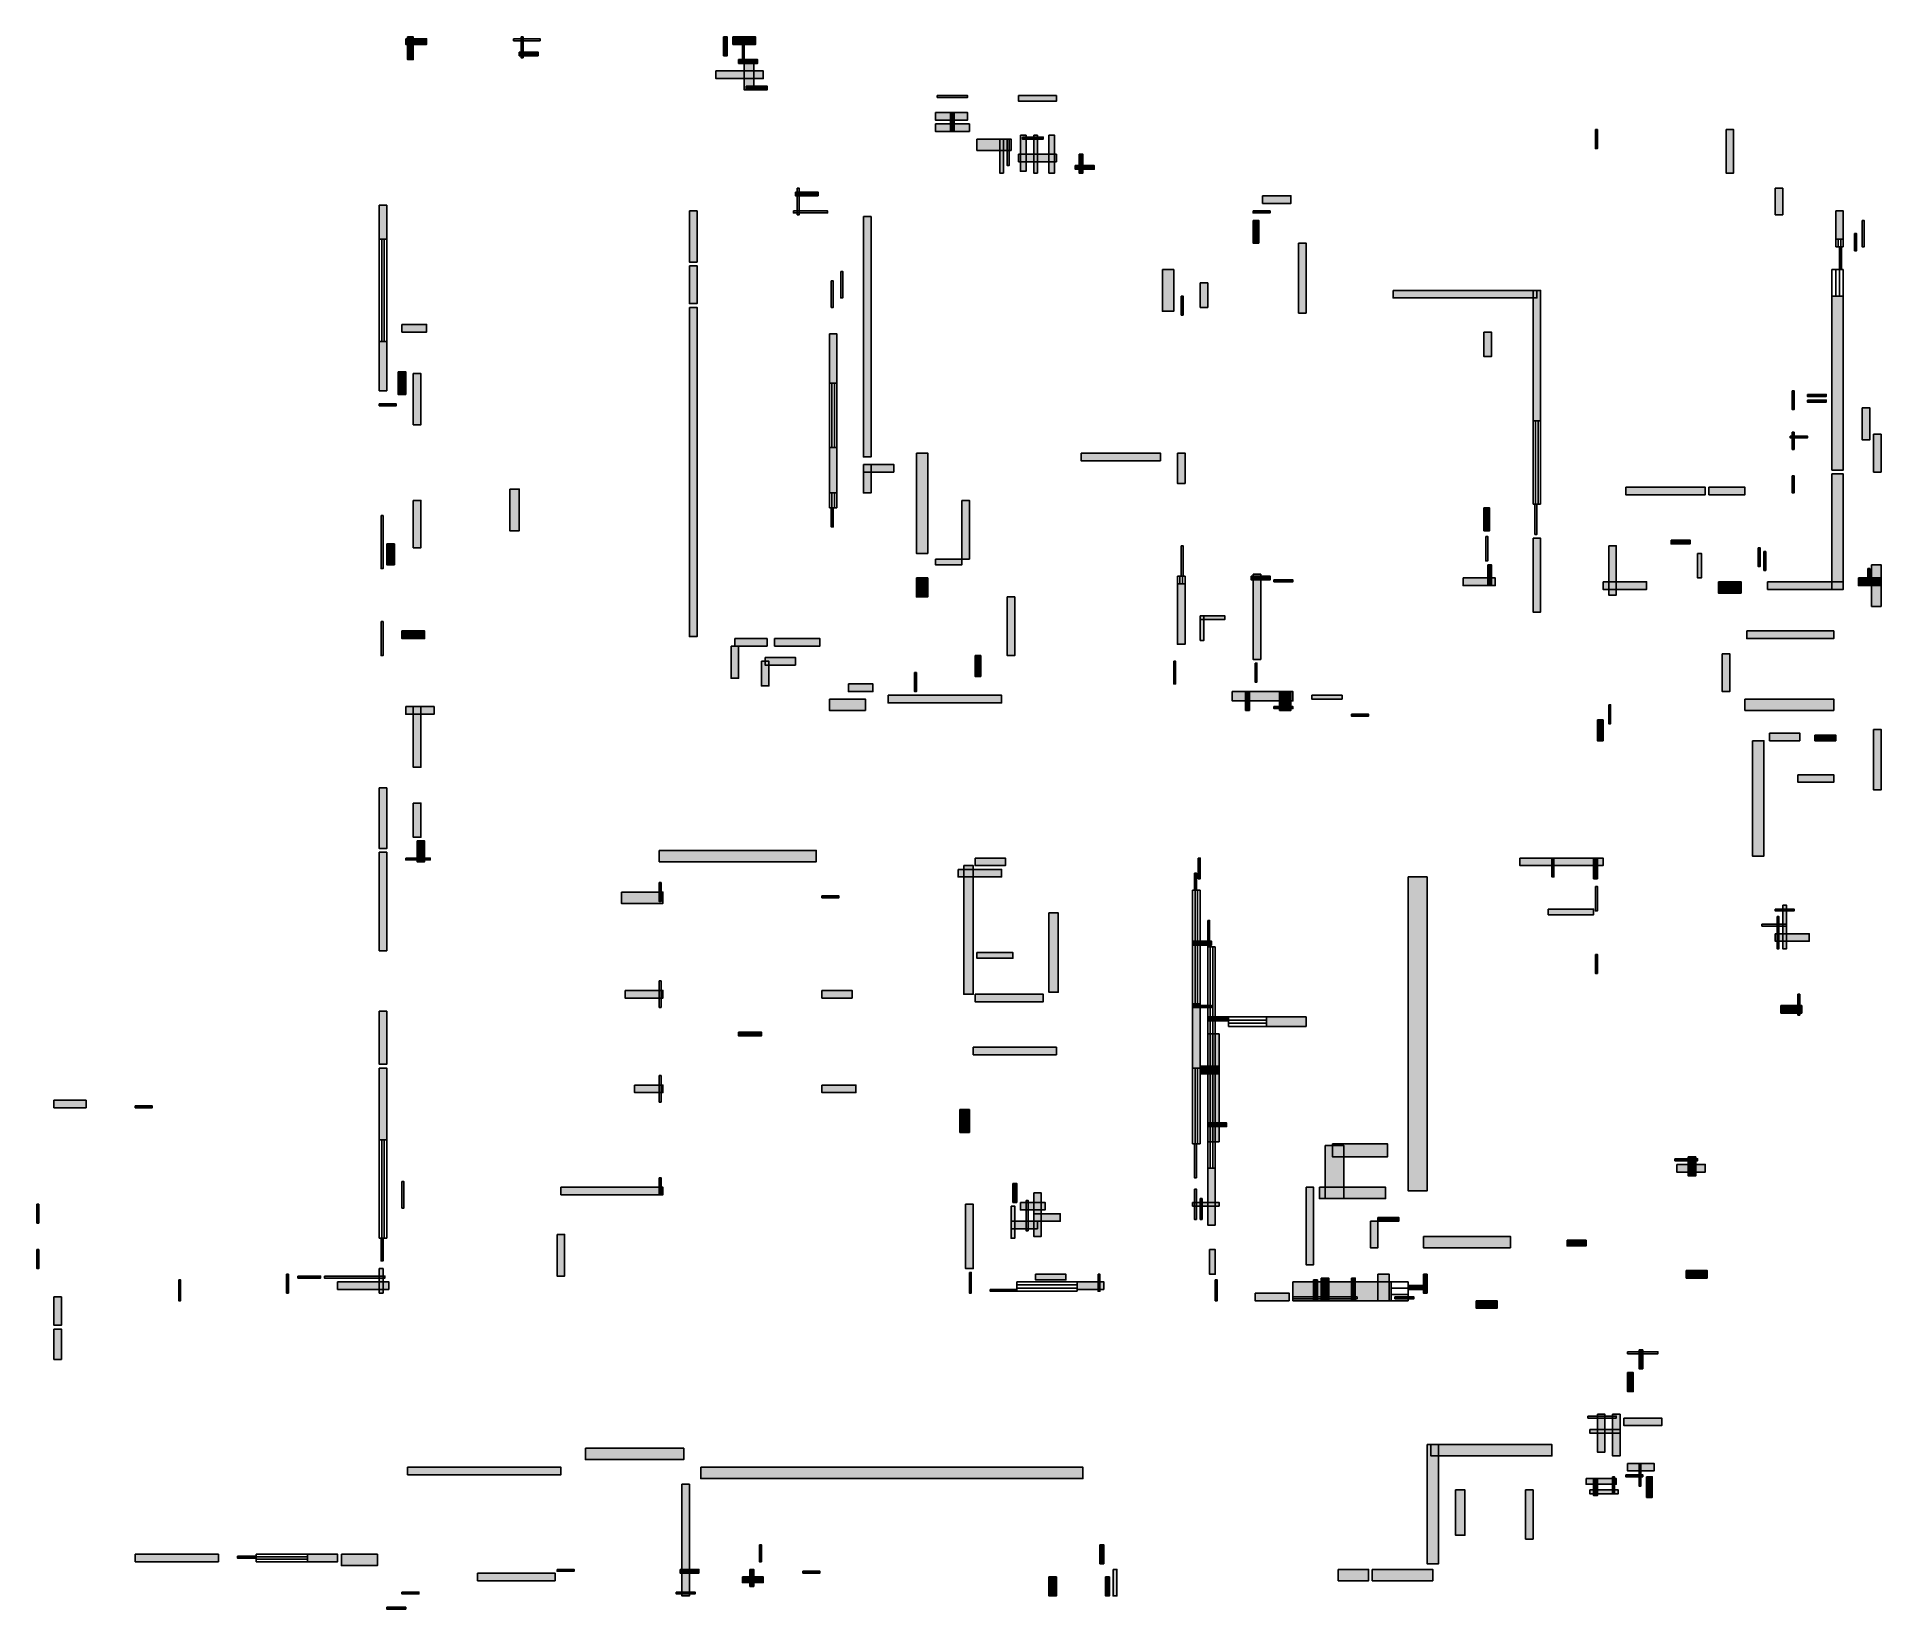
# Model space of a CAD drawing. Header units: millimetres. Extents: x 132 to 8712, y 132 to 7445.
import ezdxf

# ---------------------------------------------------------------- set-up
doc = ezdxf.new("R2010")
doc.units = ezdxf.units.MM
doc.layers.add('WALL', color=7, linetype='Continuous')
doc.layers.add('WINDOW', color=5, linetype='Continuous')

msp = doc.modelspace()

# ---------------------------------------------------------------- hatches: boundary and pattern name
at = {"layer": 'WALL'}
h = msp.add_hatch(color=256, dxfattribs=at)
h.dxf.hatch_style = 1
h.paths.add_polyline_path([(1848, 7436), (1944.8, 7436), (1944.8, 7409.6), (1848, 7409.6)])
h = msp.add_hatch(color=256, dxfattribs=at)
h.dxf.hatch_style = 1
h.paths.add_polyline_path([(1856.8, 7444.8), (1883.2, 7444.8), (1883.2, 7339.2), (1856.8, 7339.2)])
h = msp.add_hatch(color=256, dxfattribs=at)
h.dxf.hatch_style = 1
h.paths.add_polyline_path([(2349.6, 7436), (2472.8, 7436), (2472.8, 7427.2), (2349.6, 7427.2)])
h = msp.add_hatch(color=256, dxfattribs=at)
h.dxf.hatch_style = 1
h.paths.add_polyline_path([(2384.8, 7444.8), (2393.6, 7444.8), (2393.6, 7348), (2384.8, 7348)])
h = msp.add_hatch(color=256, dxfattribs=at)
h.dxf.hatch_style = 1
h.paths.add_polyline_path([(3326.4, 7444.8), (3344, 7444.8), (3344, 7356.8), (3326.4, 7356.8)])
h = msp.add_hatch(color=256, dxfattribs=at)
h.dxf.hatch_style = 1
h.paths.add_polyline_path([(3370.4, 7444.8), (3476, 7444.8), (3476, 7409.6), (3370.4, 7409.6)])
h = msp.add_hatch(color=256, dxfattribs=at)
h.dxf.hatch_style = 1
h.paths.add_polyline_path([(3414.4, 7444.8), (3423.2, 7444.8), (3423.2, 7321.6), (3414.4, 7321.6)])
h = msp.add_hatch(color=256, dxfattribs=at)
h.dxf.hatch_style = 1
h.paths.add_polyline_path([(2376, 7374.4), (2464, 7374.4), (2464, 7356.8), (2376, 7356.8)])
h = msp.add_hatch(color=256, dxfattribs=at)
h.dxf.hatch_style = 1
h.paths.add_polyline_path([(3396.8, 7339.2), (3484.8, 7339.2), (3484.8, 7321.6), (3396.8, 7321.6)])
h = msp.add_hatch(color=256, dxfattribs=at)
h.dxf.hatch_style = 1
h.paths.add_polyline_path([(3423.2, 7339.2), (3467.2, 7339.2), (3467.2, 7198.4), (3423.2, 7198.4)])
h = msp.add_hatch(color=256, dxfattribs=at)
h.dxf.hatch_style = 1
h.paths.add_polyline_path([(3291.2, 7286.4), (3511.2, 7286.4), (3511.2, 7251.2), (3291.2, 7251.2)])
h = msp.add_hatch(color=256, dxfattribs=at)
h.dxf.hatch_style = 1
h.paths.add_polyline_path([(3432, 7216), (3528.8, 7216), (3528.8, 7198.4), (3432, 7198.4)])
h = msp.add_hatch(color=256, dxfattribs=at)
h.dxf.hatch_style = 1
h.paths.add_polyline_path([(4320.8, 7172), (4461.6, 7172), (4461.6, 7163.2), (4320.8, 7163.2)])
h = msp.add_hatch(color=256, dxfattribs=at)
h.dxf.hatch_style = 1
h.paths.add_polyline_path([(4699.2, 7172), (4875.2, 7172), (4875.2, 7145.6), (4699.2, 7145.6)])
h = msp.add_hatch(color=256, dxfattribs=at)
h.dxf.hatch_style = 1
h.paths.add_polyline_path([(4312, 7092.8), (4461.6, 7092.8), (4461.6, 7057.6), (4312, 7057.6)])
h = msp.add_hatch(color=256, dxfattribs=at)
h.dxf.hatch_style = 1
h.paths.add_polyline_path([(4312, 7040), (4470.4, 7040), (4470.4, 7004.8), (4312, 7004.8)])
h = msp.add_hatch(color=256, dxfattribs=at)
h.dxf.hatch_style = 1
h.paths.add_polyline_path([(4382.4, 7092.8), (4400, 7092.8), (4400, 7004.8), (4382.4, 7004.8)])
h = msp.add_hatch(color=256, dxfattribs=at)
h.dxf.hatch_style = 1
h.paths.add_polyline_path([(4505.6, 6969.6), (4664, 6969.6), (4664, 6916.8), (4505.6, 6916.8)])
h = msp.add_hatch(color=256, dxfattribs=at)
h.dxf.hatch_style = 1
h.paths.add_polyline_path([(4611.2, 6969.6), (4628.8, 6969.6), (4628.8, 6811.2), (4611.2, 6811.2)])
h = msp.add_hatch(color=256, dxfattribs=at)
h.dxf.hatch_style = 1
h.paths.add_polyline_path([(4646.4, 6969.6), (4655.2, 6969.6), (4655.2, 6846.4), (4646.4, 6846.4)])
h = msp.add_hatch(color=256, dxfattribs=at)
h.dxf.hatch_style = 1
h.paths.add_polyline_path([(4708, 6987.2), (4734.4, 6987.2), (4734.4, 6820), (4708, 6820)])
h = msp.add_hatch(color=256, dxfattribs=at)
h.dxf.hatch_style = 1
h.paths.add_polyline_path([(4716.8, 6978.4), (4813.6, 6978.4), (4813.6, 6969.6), (4716.8, 6969.6)])
h = msp.add_hatch(color=256, dxfattribs=at)
h.dxf.hatch_style = 1
h.paths.add_polyline_path([(4769.6, 6987.2), (4787.2, 6987.2), (4787.2, 6811.2), (4769.6, 6811.2)])
h = msp.add_hatch(color=256, dxfattribs=at)
h.dxf.hatch_style = 1
h.paths.add_polyline_path([(4840, 6987.2), (4866.4, 6987.2), (4866.4, 6811.2), (4840, 6811.2)])
h = msp.add_hatch(color=256, dxfattribs=at)
h.dxf.hatch_style = 1
h.paths.add_polyline_path([(7383.2, 7013.6), (7392, 7013.6), (7392, 6925.6), (7383.2, 6925.6)])
h = msp.add_hatch(color=256, dxfattribs=at)
h.dxf.hatch_style = 1
h.paths.add_polyline_path([(7990.4, 7013.6), (8025.6, 7013.6), (8025.6, 6811.2), (7990.4, 6811.2)])
h = msp.add_hatch(color=256, dxfattribs=at)
h.dxf.hatch_style = 1
h.paths.add_polyline_path([(4699.2, 6899.2), (4875.2, 6899.2), (4875.2, 6864), (4699.2, 6864)])
h = msp.add_hatch(color=256, dxfattribs=at)
h.dxf.hatch_style = 1
h.paths.add_polyline_path([(4980.8, 6899.2), (4998.4, 6899.2), (4998.4, 6811.2), (4980.8, 6811.2)])
h = msp.add_hatch(color=256, dxfattribs=at)
h.dxf.hatch_style = 1
h.paths.add_polyline_path([(4963.2, 6846.4), (5051.2, 6846.4), (5051.2, 6828.8), (4963.2, 6828.8)])
h = msp.add_hatch(color=256, dxfattribs=at)
h.dxf.hatch_style = 1
h.paths.add_polyline_path([(3660.8, 6723.2), (3766.4, 6723.2), (3766.4, 6705.6), (3660.8, 6705.6)])
h = msp.add_hatch(color=256, dxfattribs=at)
h.dxf.hatch_style = 1
h.paths.add_polyline_path([(3669.6, 6740.8), (3678.4, 6740.8), (3678.4, 6617.6), (3669.6, 6617.6)])
h = msp.add_hatch(color=256, dxfattribs=at)
h.dxf.hatch_style = 1
h.paths.add_polyline_path([(5834.4, 6705.6), (5966.4, 6705.6), (5966.4, 6670.4), (5834.4, 6670.4)])
h = msp.add_hatch(color=256, dxfattribs=at)
h.dxf.hatch_style = 1
h.paths.add_polyline_path([(8219.2, 6740.8), (8254.4, 6740.8), (8254.4, 6617.6), (8219.2, 6617.6)])
h = msp.add_hatch(color=256, dxfattribs=at)
h.dxf.hatch_style = 1
h.paths.add_polyline_path([(1724.8, 6661.6), (1760, 6661.6), (1760, 6503.2), (1724.8, 6503.2)])
h = msp.add_hatch(color=256, dxfattribs=at)
h.dxf.hatch_style = 1
h.paths.add_polyline_path([(3168, 6635.2), (3203.2, 6635.2), (3203.2, 6397.6), (3168, 6397.6)])
h = msp.add_hatch(color=256, dxfattribs=at)
h.dxf.hatch_style = 1
h.paths.add_polyline_path([(3652, 6635.2), (3810.4, 6635.2), (3810.4, 6626.4), (3652, 6626.4)])
h = msp.add_hatch(color=256, dxfattribs=at)
h.dxf.hatch_style = 1
h.paths.add_polyline_path([(3977.6, 6608.8), (4012.8, 6608.8), (4012.8, 5491.2), (3977.6, 5491.2)])
h = msp.add_hatch(color=256, dxfattribs=at)
h.dxf.hatch_style = 1
h.paths.add_polyline_path([(5790.4, 6635.2), (5869.6, 6635.2), (5869.6, 6626.4), (5790.4, 6626.4)])
h = msp.add_hatch(color=256, dxfattribs=at)
h.dxf.hatch_style = 1
h.paths.add_polyline_path([(8500.8, 6635.2), (8536, 6635.2), (8536, 6503.2), (8500.8, 6503.2)])
h = msp.add_hatch(color=256, dxfattribs=at)
h.dxf.hatch_style = 1
h.paths.add_polyline_path([(5790.4, 6591.2), (5816.8, 6591.2), (5816.8, 6485.6), (5790.4, 6485.6)])
h = msp.add_hatch(color=256, dxfattribs=at)
h.dxf.hatch_style = 1
h.paths.add_polyline_path([(8588.8, 6529.6), (8597.6, 6529.6), (8597.6, 6450.4), (8588.8, 6450.4)])
h = msp.add_hatch(color=256, dxfattribs=at)
h.dxf.hatch_style = 1
h.paths.add_polyline_path([(8624, 6591.2), (8632.8, 6591.2), (8632.8, 6468), (8624, 6468)])
h = msp.add_hatch(color=256, dxfattribs=at)
h.dxf.hatch_style = 1
h.paths.add_polyline_path([(6001.6, 6485.6), (6036.8, 6485.6), (6036.8, 6160), (6001.6, 6160)])
h = msp.add_hatch(color=256, dxfattribs=at)
h.dxf.hatch_style = 1
h.paths.add_polyline_path([(8518.4, 6468), (8527.2, 6468), (8527.2, 6362.4), (8518.4, 6362.4)])
h = msp.add_hatch(color=256, dxfattribs=at)
h.dxf.hatch_style = 1
h.paths.add_polyline_path([(3168, 6380), (3203.2, 6380), (3203.2, 6204), (3168, 6204)])
h = msp.add_hatch(color=256, dxfattribs=at)
h.dxf.hatch_style = 1
h.paths.add_polyline_path([(3872, 6353.6), (3880.8, 6353.6), (3880.8, 6230.4), (3872, 6230.4)])
h = msp.add_hatch(color=256, dxfattribs=at)
h.dxf.hatch_style = 1
h.paths.add_polyline_path([(5368, 6362.4), (5420.8, 6362.4), (5420.8, 6168.8), (5368, 6168.8)])
h = msp.add_hatch(color=256, dxfattribs=at)
h.dxf.hatch_style = 1
h.paths.add_polyline_path([(3828, 6309.6), (3836.8, 6309.6), (3836.8, 6186.4), (3828, 6186.4)])
h = msp.add_hatch(color=256, dxfattribs=at)
h.dxf.hatch_style = 1
h.paths.add_polyline_path([(5544, 6300.8), (5579.2, 6300.8), (5579.2, 6186.4), (5544, 6186.4)])
h = msp.add_hatch(color=256, dxfattribs=at)
h.dxf.hatch_style = 1
h.paths.add_polyline_path([(6441.6, 6265.6), (7110.4, 6265.6), (7110.4, 6230.4), (6441.6, 6230.4)])
h = msp.add_hatch(color=256, dxfattribs=at)
h.dxf.hatch_style = 1
h.paths.add_polyline_path([(7092.8, 6265.6), (7128, 6265.6), (7128, 5658.4), (7092.8, 5658.4)])
h = msp.add_hatch(color=256, dxfattribs=at)
h.dxf.hatch_style = 1
h.paths.add_polyline_path([(3168, 6186.4), (3203.2, 6186.4), (3203.2, 4655.2), (3168, 4655.2)])
h = msp.add_hatch(color=256, dxfattribs=at)
h.dxf.hatch_style = 1
h.paths.add_polyline_path([(5456, 6239.2), (5464.8, 6239.2), (5464.8, 6151.2), (5456, 6151.2)])
h = msp.add_hatch(color=256, dxfattribs=at)
h.dxf.hatch_style = 1
h.paths.add_polyline_path([(8483.2, 6239.2), (8536, 6239.2), (8536, 5429.6), (8483.2, 5429.6)])
h = msp.add_hatch(color=256, dxfattribs=at)
h.dxf.hatch_style = 1
h.paths.add_polyline_path([(1830.4, 6107.2), (1944.8, 6107.2), (1944.8, 6072), (1830.4, 6072)])
h = msp.add_hatch(color=256, dxfattribs=at)
h.dxf.hatch_style = 1
h.paths.add_polyline_path([(1724.8, 6028), (1760, 6028), (1760, 5799.2), (1724.8, 5799.2)])
h = msp.add_hatch(color=256, dxfattribs=at)
h.dxf.hatch_style = 1
h.paths.add_polyline_path([(3819.2, 6063.2), (3854.4, 6063.2), (3854.4, 5834.4), (3819.2, 5834.4)])
h = msp.add_hatch(color=256, dxfattribs=at)
h.dxf.hatch_style = 1
h.paths.add_polyline_path([(6864, 6072), (6899.2, 6072), (6899.2, 5957.6), (6864, 5957.6)])
h = msp.add_hatch(color=256, dxfattribs=at)
h.dxf.hatch_style = 1
h.paths.add_polyline_path([(1812.8, 5887.2), (1848, 5887.2), (1848, 5781.6), (1812.8, 5781.6)])
h = msp.add_hatch(color=256, dxfattribs=at)
h.dxf.hatch_style = 1
h.paths.add_polyline_path([(1883.2, 5878.4), (1918.4, 5878.4), (1918.4, 5640.8), (1883.2, 5640.8)])
h = msp.add_hatch(color=256, dxfattribs=at)
h.dxf.hatch_style = 1
h.paths.add_polyline_path([(8298.4, 5799.2), (8307.2, 5799.2), (8307.2, 5711.2), (8298.4, 5711.2)])
h = msp.add_hatch(color=256, dxfattribs=at)
h.dxf.hatch_style = 1
h.paths.add_polyline_path([(8368.8, 5781.6), (8456.8, 5781.6), (8456.8, 5772.8), (8368.8, 5772.8)])
h = msp.add_hatch(color=256, dxfattribs=at)
h.dxf.hatch_style = 1
h.paths.add_polyline_path([(8368.8, 5755.2), (8456.8, 5755.2), (8456.8, 5746.4), (8368.8, 5746.4)])
h = msp.add_hatch(color=256, dxfattribs=at)
h.dxf.hatch_style = 1
h.paths.add_polyline_path([(1724.8, 5737.6), (1804, 5737.6), (1804, 5728.8), (1724.8, 5728.8)])
h = msp.add_hatch(color=256, dxfattribs=at)
h.dxf.hatch_style = 1
h.paths.add_polyline_path([(8624, 5720), (8659.2, 5720), (8659.2, 5570.4), (8624, 5570.4)])
h = msp.add_hatch(color=256, dxfattribs=at)
h.dxf.hatch_style = 1
h.paths.add_polyline_path([(8289.6, 5588), (8368.8, 5588), (8368.8, 5579.2), (8289.6, 5579.2)])
h = msp.add_hatch(color=256, dxfattribs=at)
h.dxf.hatch_style = 1
h.paths.add_polyline_path([(8298.4, 5605.6), (8307.2, 5605.6), (8307.2, 5526.4), (8298.4, 5526.4)])
h = msp.add_hatch(color=256, dxfattribs=at)
h.dxf.hatch_style = 1
h.paths.add_polyline_path([(8676.8, 5596.8), (8712, 5596.8), (8712, 5420.8), (8676.8, 5420.8)])
h = msp.add_hatch(color=256, dxfattribs=at)
h.dxf.hatch_style = 1
h.paths.add_polyline_path([(3819.2, 5535.2), (3854.4, 5535.2), (3854.4, 5324), (3819.2, 5324)])
h = msp.add_hatch(color=256, dxfattribs=at)
h.dxf.hatch_style = 1
h.paths.add_polyline_path([(4224, 5508.8), (4276.8, 5508.8), (4276.8, 5042.4), (4224, 5042.4)])
h = msp.add_hatch(color=256, dxfattribs=at)
h.dxf.hatch_style = 1
h.paths.add_polyline_path([(4989.6, 5508.8), (5359.2, 5508.8), (5359.2, 5473.6), (4989.6, 5473.6)])
h = msp.add_hatch(color=256, dxfattribs=at)
h.dxf.hatch_style = 1
h.paths.add_polyline_path([(5438.4, 5508.8), (5473.6, 5508.8), (5473.6, 5368), (5438.4, 5368)])
h = msp.add_hatch(color=256, dxfattribs=at)
h.dxf.hatch_style = 1
h.paths.add_polyline_path([(3977.6, 5456), (4118.4, 5456), (4118.4, 5420.8), (3977.6, 5420.8)])
h = msp.add_hatch(color=256, dxfattribs=at)
h.dxf.hatch_style = 1
h.paths.add_polyline_path([(3977.6, 5456), (4012.8, 5456), (4012.8, 5324), (3977.6, 5324)])
h = msp.add_hatch(color=256, dxfattribs=at)
h.dxf.hatch_style = 1
h.paths.add_polyline_path([(8483.2, 5412), (8536, 5412), (8536, 4875.2), (8483.2, 4875.2)])
h = msp.add_hatch(color=256, dxfattribs=at)
h.dxf.hatch_style = 1
h.paths.add_polyline_path([(2332, 5341.6), (2376, 5341.6), (2376, 5148), (2332, 5148)])
h = msp.add_hatch(color=256, dxfattribs=at)
h.dxf.hatch_style = 1
h.paths.add_polyline_path([(7524, 5350.4), (7893.6, 5350.4), (7893.6, 5315.2), (7524, 5315.2)])
h = msp.add_hatch(color=256, dxfattribs=at)
h.dxf.hatch_style = 1
h.paths.add_polyline_path([(7911.2, 5350.4), (8078.4, 5350.4), (8078.4, 5315.2), (7911.2, 5315.2)])
h = msp.add_hatch(color=256, dxfattribs=at)
h.dxf.hatch_style = 1
h.paths.add_polyline_path([(8298.4, 5403.2), (8307.2, 5403.2), (8307.2, 5324), (8298.4, 5324)])
h = msp.add_hatch(color=256, dxfattribs=at)
h.dxf.hatch_style = 1
h.paths.add_polyline_path([(1883.2, 5288.8), (1918.4, 5288.8), (1918.4, 5068.8), (1883.2, 5068.8)])
h = msp.add_hatch(color=256, dxfattribs=at)
h.dxf.hatch_style = 1
h.paths.add_polyline_path([(3828, 5253.6), (3836.8, 5253.6), (3836.8, 5165.6), (3828, 5165.6)])
h = msp.add_hatch(color=256, dxfattribs=at)
h.dxf.hatch_style = 1
h.paths.add_polyline_path([(4435.2, 5288.8), (4470.4, 5288.8), (4470.4, 5016), (4435.2, 5016)])
h = msp.add_hatch(color=256, dxfattribs=at)
h.dxf.hatch_style = 1
h.paths.add_polyline_path([(6864, 5253.6), (6890.4, 5253.6), (6890.4, 5148), (6864, 5148)])
h = msp.add_hatch(color=256, dxfattribs=at)
h.dxf.hatch_style = 1
h.paths.add_polyline_path([(7101.6, 5271.2), (7110.4, 5271.2), (7110.4, 5130.4), (7101.6, 5130.4)])
h = msp.add_hatch(color=256, dxfattribs=at)
h.dxf.hatch_style = 1
h.paths.add_polyline_path([(1733.6, 5218.4), (1742.4, 5218.4), (1742.4, 4972), (1733.6, 4972)])
h = msp.add_hatch(color=256, dxfattribs=at)
h.dxf.hatch_style = 1
h.paths.add_polyline_path([(1760, 5086.4), (1795.2, 5086.4), (1795.2, 4989.6), (1760, 4989.6)])
h = msp.add_hatch(color=256, dxfattribs=at)
h.dxf.hatch_style = 1
h.paths.add_polyline_path([(5456, 5077.6), (5464.8, 5077.6), (5464.8, 4936.8), (5456, 4936.8)])
h = msp.add_hatch(color=256, dxfattribs=at)
h.dxf.hatch_style = 1
h.paths.add_polyline_path([(6872.8, 5121.6), (6881.6, 5121.6), (6881.6, 5007.2), (6872.8, 5007.2)])
h = msp.add_hatch(color=256, dxfattribs=at)
h.dxf.hatch_style = 1
h.paths.add_polyline_path([(7092.8, 5112.8), (7128, 5112.8), (7128, 4769.6), (7092.8, 4769.6)])
h = msp.add_hatch(color=256, dxfattribs=at)
h.dxf.hatch_style = 1
h.paths.add_polyline_path([(7444.8, 5077.6), (7480, 5077.6), (7480, 4848.8), (7444.8, 4848.8)])
h = msp.add_hatch(color=256, dxfattribs=at)
h.dxf.hatch_style = 1
h.paths.add_polyline_path([(7735.2, 5104), (7823.2, 5104), (7823.2, 5086.4), (7735.2, 5086.4)])
h = msp.add_hatch(color=256, dxfattribs=at)
h.dxf.hatch_style = 1
h.paths.add_polyline_path([(8140, 5068.8), (8148.8, 5068.8), (8148.8, 4980.8), (8140, 4980.8)])
h = msp.add_hatch(color=256, dxfattribs=at)
h.dxf.hatch_style = 1
h.paths.add_polyline_path([(4312, 5016), (4435.2, 5016), (4435.2, 4989.6), (4312, 4989.6)])
h = msp.add_hatch(color=256, dxfattribs=at)
h.dxf.hatch_style = 1
h.paths.add_polyline_path([(6881.6, 4989.6), (6899.2, 4989.6), (6899.2, 4892.8), (6881.6, 4892.8)])
h = msp.add_hatch(color=256, dxfattribs=at)
h.dxf.hatch_style = 1
h.paths.add_polyline_path([(7858.4, 5042.4), (7876, 5042.4), (7876, 4928), (7858.4, 4928)])
h = msp.add_hatch(color=256, dxfattribs=at)
h.dxf.hatch_style = 1
h.paths.add_polyline_path([(8166.4, 5051.2), (8175.2, 5051.2), (8175.2, 4963.2), (8166.4, 4963.2)])
h = msp.add_hatch(color=256, dxfattribs=at)
h.dxf.hatch_style = 1
h.paths.add_polyline_path([(8668, 4989.6), (8712, 4989.6), (8712, 4796), (8668, 4796)])
h = msp.add_hatch(color=256, dxfattribs=at)
h.dxf.hatch_style = 1
h.paths.add_polyline_path([(4224, 4928), (4276.8, 4928), (4276.8, 4840), (4224, 4840)])
h = msp.add_hatch(color=256, dxfattribs=at)
h.dxf.hatch_style = 1
h.paths.add_polyline_path([(5438.4, 4901.6), (5473.6, 4901.6), (5473.6, 4620), (5438.4, 4620)])
h = msp.add_hatch(color=256, dxfattribs=at)
h.dxf.hatch_style = 1
h.paths.add_polyline_path([(5781.6, 4936.8), (5869.6, 4936.8), (5869.6, 4919.2), (5781.6, 4919.2)])
h = msp.add_hatch(color=256, dxfattribs=at)
h.dxf.hatch_style = 1
h.paths.add_polyline_path([(5790.4, 4945.6), (5825.6, 4945.6), (5825.6, 4549.6), (5790.4, 4549.6)])
h = msp.add_hatch(color=256, dxfattribs=at)
h.dxf.hatch_style = 1
h.paths.add_polyline_path([(5887.2, 4919.2), (5975.2, 4919.2), (5975.2, 4910.4), (5887.2, 4910.4)])
h = msp.add_hatch(color=256, dxfattribs=at)
h.dxf.hatch_style = 1
h.paths.add_polyline_path([(6767.2, 4928), (6916.8, 4928), (6916.8, 4892.8), (6767.2, 4892.8)])
h = msp.add_hatch(color=256, dxfattribs=at)
h.dxf.hatch_style = 1
h.paths.add_polyline_path([(7418.4, 4910.4), (7620.8, 4910.4), (7620.8, 4875.2), (7418.4, 4875.2)])
h = msp.add_hatch(color=256, dxfattribs=at)
h.dxf.hatch_style = 1
h.paths.add_polyline_path([(7955.2, 4910.4), (8060.8, 4910.4), (8060.8, 4857.6), (7955.2, 4857.6)])
h = msp.add_hatch(color=256, dxfattribs=at)
h.dxf.hatch_style = 1
h.paths.add_polyline_path([(8184, 4910.4), (8536, 4910.4), (8536, 4875.2), (8184, 4875.2)])
h = msp.add_hatch(color=256, dxfattribs=at)
h.dxf.hatch_style = 1
h.paths.add_polyline_path([(8606.4, 4928), (8712, 4928), (8712, 4892.8), (8606.4, 4892.8)])
h = msp.add_hatch(color=256, dxfattribs=at)
h.dxf.hatch_style = 1
h.paths.add_polyline_path([(8650.4, 4972), (8659.2, 4972), (8659.2, 4892.8), (8650.4, 4892.8)])
h = msp.add_hatch(color=256, dxfattribs=at)
h.dxf.hatch_style = 1
h.paths.add_polyline_path([(4646.4, 4840), (4681.6, 4840), (4681.6, 4567.2), (4646.4, 4567.2)])
h = msp.add_hatch(color=256, dxfattribs=at)
h.dxf.hatch_style = 1
h.paths.add_polyline_path([(1733.6, 4725.6), (1742.4, 4725.6), (1742.4, 4567.2), (1733.6, 4567.2)])
h = msp.add_hatch(color=256, dxfattribs=at)
h.dxf.hatch_style = 1
h.paths.add_polyline_path([(5544, 4752), (5658.4, 4752), (5658.4, 4734.4), (5544, 4734.4)])
h = msp.add_hatch(color=256, dxfattribs=at)
h.dxf.hatch_style = 1
h.paths.add_polyline_path([(5544, 4752), (5561.6, 4752), (5561.6, 4637.6), (5544, 4637.6)])
h = msp.add_hatch(color=256, dxfattribs=at)
h.dxf.hatch_style = 1
h.paths.add_polyline_path([(1830.4, 4681.6), (1936, 4681.6), (1936, 4646.4), (1830.4, 4646.4)])
h = msp.add_hatch(color=256, dxfattribs=at)
h.dxf.hatch_style = 1
h.paths.add_polyline_path([(3379.2, 4646.4), (3528.8, 4646.4), (3528.8, 4611.2), (3379.2, 4611.2)])
h = msp.add_hatch(color=256, dxfattribs=at)
h.dxf.hatch_style = 1
h.paths.add_polyline_path([(3564, 4646.4), (3775.2, 4646.4), (3775.2, 4611.2), (3564, 4611.2)])
h = msp.add_hatch(color=256, dxfattribs=at)
h.dxf.hatch_style = 1
h.paths.add_polyline_path([(8087.2, 4681.6), (8492, 4681.6), (8492, 4646.4), (8087.2, 4646.4)])
h = msp.add_hatch(color=256, dxfattribs=at)
h.dxf.hatch_style = 1
h.paths.add_polyline_path([(3361.6, 4611.2), (3396.8, 4611.2), (3396.8, 4461.6), (3361.6, 4461.6)])
h = msp.add_hatch(color=256, dxfattribs=at)
h.dxf.hatch_style = 1
h.paths.add_polyline_path([(3520, 4558.4), (3660.8, 4558.4), (3660.8, 4523.2), (3520, 4523.2)])
h = msp.add_hatch(color=256, dxfattribs=at)
h.dxf.hatch_style = 1
h.paths.add_polyline_path([(4496.8, 4567.2), (4523.2, 4567.2), (4523.2, 4470.4), (4496.8, 4470.4)])
h = msp.add_hatch(color=256, dxfattribs=at)
h.dxf.hatch_style = 1
h.paths.add_polyline_path([(7972.8, 4576), (8008, 4576), (8008, 4400), (7972.8, 4400)])
h = msp.add_hatch(color=256, dxfattribs=at)
h.dxf.hatch_style = 1
h.paths.add_polyline_path([(3502.4, 4540.8), (3537.6, 4540.8), (3537.6, 4426.4), (3502.4, 4426.4)])
h = msp.add_hatch(color=256, dxfattribs=at)
h.dxf.hatch_style = 1
h.paths.add_polyline_path([(4215.2, 4488), (4224, 4488), (4224, 4400), (4215.2, 4400)])
h = msp.add_hatch(color=256, dxfattribs=at)
h.dxf.hatch_style = 1
h.paths.add_polyline_path([(5420.8, 4540.8), (5429.6, 4540.8), (5429.6, 4435.2), (5420.8, 4435.2)])
h = msp.add_hatch(color=256, dxfattribs=at)
h.dxf.hatch_style = 1
h.paths.add_polyline_path([(5799.2, 4532), (5808, 4532), (5808, 4444), (5799.2, 4444)])
h = msp.add_hatch(color=256, dxfattribs=at)
h.dxf.hatch_style = 1
h.paths.add_polyline_path([(3907.2, 4435.2), (4021.6, 4435.2), (4021.6, 4400), (3907.2, 4400)])
h = msp.add_hatch(color=256, dxfattribs=at)
h.dxf.hatch_style = 1
h.paths.add_polyline_path([(4092, 4382.4), (4620, 4382.4), (4620, 4347.2), (4092, 4347.2)])
h = msp.add_hatch(color=256, dxfattribs=at)
h.dxf.hatch_style = 1
h.paths.add_polyline_path([(5693.6, 4400), (5975.2, 4400), (5975.2, 4356), (5693.6, 4356)])
h = msp.add_hatch(color=256, dxfattribs=at)
h.dxf.hatch_style = 1
h.paths.add_polyline_path([(5755.2, 4400), (5772.8, 4400), (5772.8, 4312), (5755.2, 4312)])
h = msp.add_hatch(color=256, dxfattribs=at)
h.dxf.hatch_style = 1
h.paths.add_polyline_path([(5913.6, 4400), (5966.4, 4400), (5966.4, 4312), (5913.6, 4312)])
h = msp.add_hatch(color=256, dxfattribs=at)
h.dxf.hatch_style = 1
h.paths.add_polyline_path([(6063.2, 4382.4), (6204, 4382.4), (6204, 4364.8), (6063.2, 4364.8)])
h = msp.add_hatch(color=256, dxfattribs=at)
h.dxf.hatch_style = 1
h.paths.add_polyline_path([(1848, 4329.6), (1980, 4329.6), (1980, 4294.4), (1848, 4294.4)])
h = msp.add_hatch(color=256, dxfattribs=at)
h.dxf.hatch_style = 1
h.paths.add_polyline_path([(1883.2, 4329.6), (1918.4, 4329.6), (1918.4, 4048), (1883.2, 4048)])
h = msp.add_hatch(color=256, dxfattribs=at)
h.dxf.hatch_style = 1
h.paths.add_polyline_path([(3819.2, 4364.8), (3986.4, 4364.8), (3986.4, 4312), (3819.2, 4312)])
h = msp.add_hatch(color=256, dxfattribs=at)
h.dxf.hatch_style = 1
h.paths.add_polyline_path([(5887.2, 4329.6), (5975.2, 4329.6), (5975.2, 4320.8), (5887.2, 4320.8)])
h = msp.add_hatch(color=256, dxfattribs=at)
h.dxf.hatch_style = 1
h.paths.add_polyline_path([(6248, 4294.4), (6327.2, 4294.4), (6327.2, 4285.6), (6248, 4285.6)])
h = msp.add_hatch(color=256, dxfattribs=at)
h.dxf.hatch_style = 1
h.paths.add_polyline_path([(7444.8, 4338.4), (7453.6, 4338.4), (7453.6, 4250.4), (7444.8, 4250.4)])
h = msp.add_hatch(color=256, dxfattribs=at)
h.dxf.hatch_style = 1
h.paths.add_polyline_path([(8078.4, 4364.8), (8492, 4364.8), (8492, 4312), (8078.4, 4312)])
h = msp.add_hatch(color=256, dxfattribs=at)
h.dxf.hatch_style = 1
h.paths.add_polyline_path([(7392, 4268), (7418.4, 4268), (7418.4, 4171.2), (7392, 4171.2)])
h = msp.add_hatch(color=256, dxfattribs=at)
h.dxf.hatch_style = 1
h.paths.add_polyline_path([(8192.8, 4206.4), (8333.6, 4206.4), (8333.6, 4171.2), (8192.8, 4171.2)])
h = msp.add_hatch(color=256, dxfattribs=at)
h.dxf.hatch_style = 1
h.paths.add_polyline_path([(8676.8, 4224), (8712, 4224), (8712, 3942.4), (8676.8, 3942.4)])
h = msp.add_hatch(color=256, dxfattribs=at)
h.dxf.hatch_style = 1
h.paths.add_polyline_path([(8113.6, 4171.2), (8166.4, 4171.2), (8166.4, 3634.4), (8113.6, 3634.4)])
h = msp.add_hatch(color=256, dxfattribs=at)
h.dxf.hatch_style = 1
h.paths.add_polyline_path([(8404, 4197.6), (8500.8, 4197.6), (8500.8, 4171.2), (8404, 4171.2)])
h = msp.add_hatch(color=256, dxfattribs=at)
h.dxf.hatch_style = 1
h.paths.add_polyline_path([(1724.8, 3951.2), (1760, 3951.2), (1760, 3669.6), (1724.8, 3669.6)])
h = msp.add_hatch(color=256, dxfattribs=at)
h.dxf.hatch_style = 1
h.paths.add_polyline_path([(8324.8, 4012.8), (8492, 4012.8), (8492, 3977.6), (8324.8, 3977.6)])
h = msp.add_hatch(color=256, dxfattribs=at)
h.dxf.hatch_style = 1
h.paths.add_polyline_path([(1883.2, 3880.8), (1918.4, 3880.8), (1918.4, 3722.4), (1883.2, 3722.4)])
h = msp.add_hatch(color=256, dxfattribs=at)
h.dxf.hatch_style = 1
h.paths.add_polyline_path([(1900.8, 3704.8), (1936, 3704.8), (1936, 3608), (1900.8, 3608)])
h = msp.add_hatch(color=256, dxfattribs=at)
h.dxf.hatch_style = 1
h.paths.add_polyline_path([(1724.8, 3652), (1760, 3652), (1760, 3194.4), (1724.8, 3194.4)])
h = msp.add_hatch(color=256, dxfattribs=at)
h.dxf.hatch_style = 1
h.paths.add_polyline_path([(1848, 3625.6), (1962.4, 3625.6), (1962.4, 3616.8), (1848, 3616.8)])
h = msp.add_hatch(color=256, dxfattribs=at)
h.dxf.hatch_style = 1
h.paths.add_polyline_path([(3027.2, 3660.8), (3757.6, 3660.8), (3757.6, 3608), (3027.2, 3608)])
h = msp.add_hatch(color=256, dxfattribs=at)
h.dxf.hatch_style = 1
h.paths.add_polyline_path([(4496.8, 3625.6), (4637.6, 3625.6), (4637.6, 3590.4), (4496.8, 3590.4)])
h = msp.add_hatch(color=256, dxfattribs=at)
h.dxf.hatch_style = 1
h.paths.add_polyline_path([(5535.2, 3625.6), (5544, 3625.6), (5544, 3528.8), (5535.2, 3528.8)])
h = msp.add_hatch(color=256, dxfattribs=at)
h.dxf.hatch_style = 1
h.paths.add_polyline_path([(7031.2, 3625.6), (7418.4, 3625.6), (7418.4, 3590.4), (7031.2, 3590.4)])
h = msp.add_hatch(color=256, dxfattribs=at)
h.dxf.hatch_style = 1
h.paths.add_polyline_path([(7180.8, 3625.6), (7189.6, 3625.6), (7189.6, 3537.6), (7180.8, 3537.6)])
h = msp.add_hatch(color=256, dxfattribs=at)
h.dxf.hatch_style = 1
h.paths.add_polyline_path([(7374.4, 3625.6), (7392, 3625.6), (7392, 3528.8), (7374.4, 3528.8)])
h = msp.add_hatch(color=256, dxfattribs=at)
h.dxf.hatch_style = 1
h.paths.add_polyline_path([(4417.6, 3572.8), (4620, 3572.8), (4620, 3537.6), (4417.6, 3537.6)])
h = msp.add_hatch(color=256, dxfattribs=at)
h.dxf.hatch_style = 1
h.paths.add_polyline_path([(4444, 3590.4), (4488, 3590.4), (4488, 2992), (4444, 2992)])
h = msp.add_hatch(color=256, dxfattribs=at)
h.dxf.hatch_style = 1
h.paths.add_polyline_path([(5517.6, 3555.2), (5526.4, 3555.2), (5526.4, 3476), (5517.6, 3476)])
h = msp.add_hatch(color=256, dxfattribs=at)
h.dxf.hatch_style = 1
h.paths.add_polyline_path([(6512, 3537.6), (6600, 3537.6), (6600, 2076.8), (6512, 2076.8)])
h = msp.add_hatch(color=256, dxfattribs=at)
h.dxf.hatch_style = 1
h.paths.add_polyline_path([(2851.2, 3467.2), (3044.8, 3467.2), (3044.8, 3414.4), (2851.2, 3414.4)])
h = msp.add_hatch(color=256, dxfattribs=at)
h.dxf.hatch_style = 1
h.paths.add_polyline_path([(3027.2, 3511.2), (3036, 3511.2), (3036, 3423.2), (3027.2, 3423.2)])
h = msp.add_hatch(color=256, dxfattribs=at)
h.dxf.hatch_style = 1
h.paths.add_polyline_path([(3784, 3449.6), (3863.2, 3449.6), (3863.2, 3440.8), (3784, 3440.8)])
h = msp.add_hatch(color=256, dxfattribs=at)
h.dxf.hatch_style = 1
h.paths.add_polyline_path([(7383.2, 3493.6), (7392, 3493.6), (7392, 3379.2), (7383.2, 3379.2)])
h = msp.add_hatch(color=256, dxfattribs=at)
h.dxf.hatch_style = 1
h.paths.add_polyline_path([(4840, 3370.4), (4884, 3370.4), (4884, 3000.8), (4840, 3000.8)])
h = msp.add_hatch(color=256, dxfattribs=at)
h.dxf.hatch_style = 1
h.paths.add_polyline_path([(7163.2, 3388), (7374.4, 3388), (7374.4, 3361.6), (7163.2, 3361.6)])
h = msp.add_hatch(color=256, dxfattribs=at)
h.dxf.hatch_style = 1
h.paths.add_polyline_path([(8219.2, 3388), (8307.2, 3388), (8307.2, 3379.2), (8219.2, 3379.2)])
h = msp.add_hatch(color=256, dxfattribs=at)
h.dxf.hatch_style = 1
h.paths.add_polyline_path([(8228, 3352.8), (8236.8, 3352.8), (8236.8, 3203.2), (8228, 3203.2)])
h = msp.add_hatch(color=256, dxfattribs=at)
h.dxf.hatch_style = 1
h.paths.add_polyline_path([(8254.4, 3405.6), (8272, 3405.6), (8272, 3203.2), (8254.4, 3203.2)])
h = msp.add_hatch(color=256, dxfattribs=at)
h.dxf.hatch_style = 1
h.paths.add_polyline_path([(5579.2, 3335.2), (5588, 3335.2), (5588, 3212), (5579.2, 3212)])
h = msp.add_hatch(color=256, dxfattribs=at)
h.dxf.hatch_style = 1
h.paths.add_polyline_path([(8157.6, 3317.6), (8272, 3317.6), (8272, 3308.8), (8157.6, 3308.8)])
h = msp.add_hatch(color=256, dxfattribs=at)
h.dxf.hatch_style = 1
h.paths.add_polyline_path([(8219.2, 3273.6), (8377.6, 3273.6), (8377.6, 3238.4), (8219.2, 3238.4)])
h = msp.add_hatch(color=256, dxfattribs=at)
h.dxf.hatch_style = 1
h.paths.add_polyline_path([(4505.6, 3185.6), (4672.8, 3185.6), (4672.8, 3159.2), (4505.6, 3159.2)])
h = msp.add_hatch(color=256, dxfattribs=at)
h.dxf.hatch_style = 1
h.paths.add_polyline_path([(5508.8, 3238.4), (5596.8, 3238.4), (5596.8, 3220.8), (5508.8, 3220.8)])
h = msp.add_hatch(color=256, dxfattribs=at)
h.dxf.hatch_style = 1
h.paths.add_polyline_path([(7383.2, 3176.8), (7392, 3176.8), (7392, 3088.8), (7383.2, 3088.8)])
h = msp.add_hatch(color=256, dxfattribs=at)
h.dxf.hatch_style = 1
h.paths.add_polyline_path([(2868.8, 3009.6), (3044.8, 3009.6), (3044.8, 2974.4), (2868.8, 2974.4)])
h = msp.add_hatch(color=256, dxfattribs=at)
h.dxf.hatch_style = 1
h.paths.add_polyline_path([(3027.2, 3053.6), (3036, 3053.6), (3036, 2930.4), (3027.2, 2930.4)])
h = msp.add_hatch(color=256, dxfattribs=at)
h.dxf.hatch_style = 1
h.paths.add_polyline_path([(3784, 3009.6), (3924.8, 3009.6), (3924.8, 2974.4), (3784, 2974.4)])
h = msp.add_hatch(color=256, dxfattribs=at)
h.dxf.hatch_style = 1
h.paths.add_polyline_path([(4496.8, 2992), (4813.6, 2992), (4813.6, 2956.8), (4496.8, 2956.8)])
h = msp.add_hatch(color=256, dxfattribs=at)
h.dxf.hatch_style = 1
h.paths.add_polyline_path([(5508.8, 2948), (5544, 2948), (5544, 2648.8), (5508.8, 2648.8)])
h = msp.add_hatch(color=256, dxfattribs=at)
h.dxf.hatch_style = 1
h.paths.add_polyline_path([(5508.8, 2939.2), (5596.8, 2939.2), (5596.8, 2930.4), (5508.8, 2930.4)])
h = msp.add_hatch(color=256, dxfattribs=at)
h.dxf.hatch_style = 1
h.paths.add_polyline_path([(8245.6, 2939.2), (8342.4, 2939.2), (8342.4, 2904), (8245.6, 2904)])
h = msp.add_hatch(color=256, dxfattribs=at)
h.dxf.hatch_style = 1
h.paths.add_polyline_path([(8324.8, 2992), (8333.6, 2992), (8333.6, 2895.2), (8324.8, 2895.2)])
h = msp.add_hatch(color=256, dxfattribs=at)
h.dxf.hatch_style = 1
h.paths.add_polyline_path([(1724.8, 2912.8), (1760, 2912.8), (1760, 2666.4), (1724.8, 2666.4)])
h = msp.add_hatch(color=256, dxfattribs=at)
h.dxf.hatch_style = 1
h.paths.add_polyline_path([(5579.2, 2886.4), (5676, 2886.4), (5676, 2868.8), (5579.2, 2868.8)])
h = msp.add_hatch(color=256, dxfattribs=at)
h.dxf.hatch_style = 1
h.paths.add_polyline_path([(5852, 2886.4), (6036.8, 2886.4), (6036.8, 2842.4), (5852, 2842.4)])
h = msp.add_hatch(color=256, dxfattribs=at)
h.dxf.hatch_style = 1
h.paths.add_polyline_path([(3396.8, 2816), (3502.4, 2816), (3502.4, 2798.4), (3396.8, 2798.4)])
h = msp.add_hatch(color=256, dxfattribs=at)
h.dxf.hatch_style = 1
h.paths.add_polyline_path([(4488, 2745.6), (4875.2, 2745.6), (4875.2, 2710.4), (4488, 2710.4)])
h = msp.add_hatch(color=256, dxfattribs=at)
h.dxf.hatch_style = 1
h.paths.add_polyline_path([(5579.2, 2807.2), (5632, 2807.2), (5632, 2305.6), (5579.2, 2305.6)])
h = msp.add_hatch(color=256, dxfattribs=at)
h.dxf.hatch_style = 1
h.paths.add_polyline_path([(1724.8, 2648.8), (1760, 2648.8), (1760, 2314.4), (1724.8, 2314.4)])
h = msp.add_hatch(color=256, dxfattribs=at)
h.dxf.hatch_style = 1
h.paths.add_polyline_path([(3027.2, 2613.6), (3036, 2613.6), (3036, 2490.4), (3027.2, 2490.4)])
h = msp.add_hatch(color=256, dxfattribs=at)
h.dxf.hatch_style = 1
h.paths.add_polyline_path([(5544, 2657.6), (5632, 2657.6), (5632, 2622.4), (5544, 2622.4)])
h = msp.add_hatch(color=256, dxfattribs=at)
h.dxf.hatch_style = 1
h.paths.add_polyline_path([(211.2, 2499.2), (360.8, 2499.2), (360.8, 2464), (211.2, 2464)])
h = msp.add_hatch(color=256, dxfattribs=at)
h.dxf.hatch_style = 1
h.paths.add_polyline_path([(2912.8, 2569.6), (3044.8, 2569.6), (3044.8, 2534.4), (2912.8, 2534.4)])
h = msp.add_hatch(color=256, dxfattribs=at)
h.dxf.hatch_style = 1
h.paths.add_polyline_path([(3784, 2569.6), (3942.4, 2569.6), (3942.4, 2534.4), (3784, 2534.4)])
h = msp.add_hatch(color=256, dxfattribs=at)
h.dxf.hatch_style = 1
h.paths.add_polyline_path([(589.6, 2472.8), (668.8, 2472.8), (668.8, 2464), (589.6, 2464)])
h = msp.add_hatch(color=256, dxfattribs=at)
h.dxf.hatch_style = 1
h.paths.add_polyline_path([(4426.4, 2455.2), (4470.4, 2455.2), (4470.4, 2349.6), (4426.4, 2349.6)])
h = msp.add_hatch(color=256, dxfattribs=at)
h.dxf.hatch_style = 1
h.paths.add_polyline_path([(5579.2, 2393.6), (5667.2, 2393.6), (5667.2, 2376), (5579.2, 2376)])
h = msp.add_hatch(color=256, dxfattribs=at)
h.dxf.hatch_style = 1
h.paths.add_polyline_path([(5517.6, 2296.8), (5526.4, 2296.8), (5526.4, 2138.4), (5517.6, 2138.4)])
h = msp.add_hatch(color=256, dxfattribs=at)
h.dxf.hatch_style = 1
h.paths.add_polyline_path([(6124.8, 2288), (6212.8, 2288), (6212.8, 2041.6), (6124.8, 2041.6)])
h = msp.add_hatch(color=256, dxfattribs=at)
h.dxf.hatch_style = 1
h.paths.add_polyline_path([(6160, 2296.8), (6415.2, 2296.8), (6415.2, 2235.2), (6160, 2235.2)])
h = msp.add_hatch(color=256, dxfattribs=at)
h.dxf.hatch_style = 1
h.paths.add_polyline_path([(7814.4, 2235.2), (7849.6, 2235.2), (7849.6, 2147.2), (7814.4, 2147.2)])
h = msp.add_hatch(color=256, dxfattribs=at)
h.dxf.hatch_style = 1
h.paths.add_polyline_path([(5579.2, 2182.4), (5614.4, 2182.4), (5614.4, 1918.4), (5579.2, 1918.4)])
h = msp.add_hatch(color=256, dxfattribs=at)
h.dxf.hatch_style = 1
h.paths.add_polyline_path([(7752.8, 2226.4), (7858.4, 2226.4), (7858.4, 2217.6), (7752.8, 2217.6)])
h = msp.add_hatch(color=256, dxfattribs=at)
h.dxf.hatch_style = 1
h.paths.add_polyline_path([(7761.6, 2200), (7893.6, 2200), (7893.6, 2164.8), (7761.6, 2164.8)])
h = msp.add_hatch(color=256, dxfattribs=at)
h.dxf.hatch_style = 1
h.paths.add_polyline_path([(1830.4, 2120.8), (1839.2, 2120.8), (1839.2, 1997.6), (1830.4, 1997.6)])
h = msp.add_hatch(color=256, dxfattribs=at)
h.dxf.hatch_style = 1
h.paths.add_polyline_path([(2569.6, 2094.4), (3044.8, 2094.4), (3044.8, 2059.2), (2569.6, 2059.2)])
h = msp.add_hatch(color=256, dxfattribs=at)
h.dxf.hatch_style = 1
h.paths.add_polyline_path([(3027.2, 2138.4), (3036, 2138.4), (3036, 2059.2), (3027.2, 2059.2)])
h = msp.add_hatch(color=256, dxfattribs=at)
h.dxf.hatch_style = 1
h.paths.add_polyline_path([(4672.8, 2112), (4690.4, 2112), (4690.4, 2024), (4672.8, 2024)])
h = msp.add_hatch(color=256, dxfattribs=at)
h.dxf.hatch_style = 1
h.paths.add_polyline_path([(4769.6, 2068), (4804.8, 2068), (4804.8, 1865.6), (4769.6, 1865.6)])
h = msp.add_hatch(color=256, dxfattribs=at)
h.dxf.hatch_style = 1
h.paths.add_polyline_path([(5517.6, 2085.6), (5526.4, 2085.6), (5526.4, 1944.8), (5517.6, 1944.8)])
h = msp.add_hatch(color=256, dxfattribs=at)
h.dxf.hatch_style = 1
h.paths.add_polyline_path([(6036.8, 2094.4), (6072, 2094.4), (6072, 1733.6), (6036.8, 1733.6)])
h = msp.add_hatch(color=256, dxfattribs=at)
h.dxf.hatch_style = 1
h.paths.add_polyline_path([(6098.4, 2094.4), (6406.4, 2094.4), (6406.4, 2041.6), (6098.4, 2041.6)])
h = msp.add_hatch(color=256, dxfattribs=at)
h.dxf.hatch_style = 1
h.paths.add_polyline_path([(132, 2015.2), (140.8, 2015.2), (140.8, 1927.2), (132, 1927.2)])
h = msp.add_hatch(color=256, dxfattribs=at)
h.dxf.hatch_style = 1
h.paths.add_polyline_path([(4452.8, 2015.2), (4488, 2015.2), (4488, 1716), (4452.8, 1716)])
h = msp.add_hatch(color=256, dxfattribs=at)
h.dxf.hatch_style = 1
h.paths.add_polyline_path([(4664, 2006.4), (4681.6, 2006.4), (4681.6, 1856.8), (4664, 1856.8)])
h = msp.add_hatch(color=256, dxfattribs=at)
h.dxf.hatch_style = 1
h.paths.add_polyline_path([(4708, 2024), (4822.4, 2024), (4822.4, 1988.8), (4708, 1988.8)])
h = msp.add_hatch(color=256, dxfattribs=at)
h.dxf.hatch_style = 1
h.paths.add_polyline_path([(4734.4, 2032.8), (4743.2, 2032.8), (4743.2, 1892), (4734.4, 1892)])
h = msp.add_hatch(color=256, dxfattribs=at)
h.dxf.hatch_style = 1
h.paths.add_polyline_path([(5508.8, 2024), (5632, 2024), (5632, 2006.4), (5508.8, 2006.4)])
h = msp.add_hatch(color=256, dxfattribs=at)
h.dxf.hatch_style = 1
h.paths.add_polyline_path([(5544, 2041.6), (5552.8, 2041.6), (5552.8, 1944.8), (5544, 1944.8)])
h = msp.add_hatch(color=256, dxfattribs=at)
h.dxf.hatch_style = 1
h.paths.add_polyline_path([(4664, 1936), (4787.2, 1936), (4787.2, 1900.8), (4664, 1900.8)])
h = msp.add_hatch(color=256, dxfattribs=at)
h.dxf.hatch_style = 1
h.paths.add_polyline_path([(4769.6, 1971.2), (4892.8, 1971.2), (4892.8, 1936), (4769.6, 1936)])
h = msp.add_hatch(color=256, dxfattribs=at)
h.dxf.hatch_style = 1
h.paths.add_polyline_path([(6336, 1936), (6371.2, 1936), (6371.2, 1812.8), (6336, 1812.8)])
h = msp.add_hatch(color=256, dxfattribs=at)
h.dxf.hatch_style = 1
h.paths.add_polyline_path([(6371.2, 1953.6), (6468, 1953.6), (6468, 1936), (6371.2, 1936)])
h = msp.add_hatch(color=256, dxfattribs=at)
h.dxf.hatch_style = 1
h.paths.add_polyline_path([(132, 1804), (140.8, 1804), (140.8, 1716), (132, 1716)])
h = msp.add_hatch(color=256, dxfattribs=at)
h.dxf.hatch_style = 1
h.paths.add_polyline_path([(1733.6, 1856.8), (1742.4, 1856.8), (1742.4, 1751.2), (1733.6, 1751.2)])
h = msp.add_hatch(color=256, dxfattribs=at)
h.dxf.hatch_style = 1
h.paths.add_polyline_path([(2552, 1874.4), (2587.2, 1874.4), (2587.2, 1680.8), (2552, 1680.8)])
h = msp.add_hatch(color=256, dxfattribs=at)
h.dxf.hatch_style = 1
h.paths.add_polyline_path([(5588, 1804), (5614.4, 1804), (5614.4, 1689.6), (5588, 1689.6)])
h = msp.add_hatch(color=256, dxfattribs=at)
h.dxf.hatch_style = 1
h.paths.add_polyline_path([(6582.4, 1865.6), (6987.2, 1865.6), (6987.2, 1812.8), (6582.4, 1812.8)])
h = msp.add_hatch(color=256, dxfattribs=at)
h.dxf.hatch_style = 1
h.paths.add_polyline_path([(7251.2, 1848), (7339.2, 1848), (7339.2, 1821.6), (7251.2, 1821.6)])
h = msp.add_hatch(color=256, dxfattribs=at)
h.dxf.hatch_style = 1
h.paths.add_polyline_path([(1724.8, 1716), (1742.4, 1716), (1742.4, 1601.6), (1724.8, 1601.6)])
h = msp.add_hatch(color=256, dxfattribs=at)
h.dxf.hatch_style = 1
h.paths.add_polyline_path([(792, 1663.2), (800.8, 1663.2), (800.8, 1566.4), (792, 1566.4)])
h = msp.add_hatch(color=256, dxfattribs=at)
h.dxf.hatch_style = 1
h.paths.add_polyline_path([(1293.6, 1689.6), (1302.4, 1689.6), (1302.4, 1601.6), (1293.6, 1601.6)])
h = msp.add_hatch(color=256, dxfattribs=at)
h.dxf.hatch_style = 1
h.paths.add_polyline_path([(1346.4, 1680.8), (1452, 1680.8), (1452, 1672), (1346.4, 1672)])
h = msp.add_hatch(color=256, dxfattribs=at)
h.dxf.hatch_style = 1
h.paths.add_polyline_path([(1469.6, 1680.8), (1751.2, 1680.8), (1751.2, 1672), (1469.6, 1672)])
h = msp.add_hatch(color=256, dxfattribs=at)
h.dxf.hatch_style = 1
h.paths.add_polyline_path([(1531.2, 1654.4), (1768.8, 1654.4), (1768.8, 1619.2), (1531.2, 1619.2)])
h = msp.add_hatch(color=256, dxfattribs=at)
h.dxf.hatch_style = 1
h.paths.add_polyline_path([(4470.4, 1698.4), (4479.2, 1698.4), (4479.2, 1601.6), (4470.4, 1601.6)])
h = msp.add_hatch(color=256, dxfattribs=at)
h.dxf.hatch_style = 1
h.paths.add_polyline_path([(4778.4, 1689.6), (4919.2, 1689.6), (4919.2, 1663.2), (4778.4, 1663.2)])
h = msp.add_hatch(color=256, dxfattribs=at)
h.dxf.hatch_style = 1
h.paths.add_polyline_path([(4972, 1654.4), (5095.2, 1654.4), (5095.2, 1619.2), (4972, 1619.2)])
h = msp.add_hatch(color=256, dxfattribs=at)
h.dxf.hatch_style = 1
h.paths.add_polyline_path([(5068.8, 1689.6), (5077.6, 1689.6), (5077.6, 1610.4), (5068.8, 1610.4)])
h = msp.add_hatch(color=256, dxfattribs=at)
h.dxf.hatch_style = 1
h.paths.add_polyline_path([(5614.4, 1663.2), (5623.2, 1663.2), (5623.2, 1566.4), (5614.4, 1566.4)])
h = msp.add_hatch(color=256, dxfattribs=at)
h.dxf.hatch_style = 1
h.paths.add_polyline_path([(5975.2, 1654.4), (6432.8, 1654.4), (6432.8, 1566.4), (5975.2, 1566.4)])
h = msp.add_hatch(color=256, dxfattribs=at)
h.dxf.hatch_style = 1
h.paths.add_polyline_path([(6072, 1663.2), (6089.6, 1663.2), (6089.6, 1566.4), (6072, 1566.4)])
h = msp.add_hatch(color=256, dxfattribs=at)
h.dxf.hatch_style = 1
h.paths.add_polyline_path([(6107.2, 1672), (6142.4, 1672), (6142.4, 1566.4), (6107.2, 1566.4)])
h = msp.add_hatch(color=256, dxfattribs=at)
h.dxf.hatch_style = 1
h.paths.add_polyline_path([(6248, 1672), (6265.6, 1672), (6265.6, 1566.4), (6248, 1566.4)])
h = msp.add_hatch(color=256, dxfattribs=at)
h.dxf.hatch_style = 1
h.paths.add_polyline_path([(6371.2, 1689.6), (6424, 1689.6), (6424, 1566.4), (6371.2, 1566.4)])
h = msp.add_hatch(color=256, dxfattribs=at)
h.dxf.hatch_style = 1
h.paths.add_polyline_path([(6512, 1636.8), (6600, 1636.8), (6600, 1619.2), (6512, 1619.2)])
h = msp.add_hatch(color=256, dxfattribs=at)
h.dxf.hatch_style = 1
h.paths.add_polyline_path([(6582.4, 1689.6), (6600, 1689.6), (6600, 1601.6), (6582.4, 1601.6)])
h = msp.add_hatch(color=256, dxfattribs=at)
h.dxf.hatch_style = 1
h.paths.add_polyline_path([(7805.6, 1707.2), (7902.4, 1707.2), (7902.4, 1672), (7805.6, 1672)])
h = msp.add_hatch(color=256, dxfattribs=at)
h.dxf.hatch_style = 1
h.paths.add_polyline_path([(211.2, 1584), (246.4, 1584), (246.4, 1452), (211.2, 1452)])
h = msp.add_hatch(color=256, dxfattribs=at)
h.dxf.hatch_style = 1
h.paths.add_polyline_path([(4567.2, 1619.2), (4690.4, 1619.2), (4690.4, 1610.4), (4567.2, 1610.4)])
h = msp.add_hatch(color=256, dxfattribs=at)
h.dxf.hatch_style = 1
h.paths.add_polyline_path([(5799.2, 1601.6), (5957.6, 1601.6), (5957.6, 1566.4), (5799.2, 1566.4)])
h = msp.add_hatch(color=256, dxfattribs=at)
h.dxf.hatch_style = 1
h.paths.add_polyline_path([(5975.2, 1584), (6274.4, 1584), (6274.4, 1575.2), (5975.2, 1575.2)])
h = msp.add_hatch(color=256, dxfattribs=at)
h.dxf.hatch_style = 1
h.paths.add_polyline_path([(6450.4, 1584), (6538.4, 1584), (6538.4, 1575.2), (6450.4, 1575.2)])
h = msp.add_hatch(color=256, dxfattribs=at)
h.dxf.hatch_style = 1
h.paths.add_polyline_path([(6828.8, 1566.4), (6925.6, 1566.4), (6925.6, 1531.2), (6828.8, 1531.2)])
h = msp.add_hatch(color=256, dxfattribs=at)
h.dxf.hatch_style = 1
h.paths.add_polyline_path([(211.2, 1434.4), (246.4, 1434.4), (246.4, 1293.6), (211.2, 1293.6)])
h = msp.add_hatch(color=256, dxfattribs=at)
h.dxf.hatch_style = 1
h.paths.add_polyline_path([(7532.8, 1328.8), (7673.6, 1328.8), (7673.6, 1320), (7532.8, 1320)])
h = msp.add_hatch(color=256, dxfattribs=at)
h.dxf.hatch_style = 1
h.paths.add_polyline_path([(7585.6, 1337.6), (7603.2, 1337.6), (7603.2, 1249.6), (7585.6, 1249.6)])
h = msp.add_hatch(color=256, dxfattribs=at)
h.dxf.hatch_style = 1
h.paths.add_polyline_path([(7532.8, 1232), (7559.2, 1232), (7559.2, 1144), (7532.8, 1144)])
h = msp.add_hatch(color=256, dxfattribs=at)
h.dxf.hatch_style = 1
h.paths.add_polyline_path([(7348, 1029.6), (7480, 1029.6), (7480, 1020.8), (7348, 1020.8)])
h = msp.add_hatch(color=256, dxfattribs=at)
h.dxf.hatch_style = 1
h.paths.add_polyline_path([(7392, 1038.4), (7427.2, 1038.4), (7427.2, 862.4), (7392, 862.4)])
h = msp.add_hatch(color=256, dxfattribs=at)
h.dxf.hatch_style = 1
h.paths.add_polyline_path([(7462.4, 1038.4), (7497.6, 1038.4), (7497.6, 844.8), (7462.4, 844.8)])
h = msp.add_hatch(color=256, dxfattribs=at)
h.dxf.hatch_style = 1
h.paths.add_polyline_path([(7356.8, 968), (7497.6, 968), (7497.6, 950.4), (7356.8, 950.4)])
h = msp.add_hatch(color=256, dxfattribs=at)
h.dxf.hatch_style = 1
h.paths.add_polyline_path([(7515.2, 1020.8), (7691.2, 1020.8), (7691.2, 985.6), (7515.2, 985.6)])
h = msp.add_hatch(color=256, dxfattribs=at)
h.dxf.hatch_style = 1
h.paths.add_polyline_path([(2684, 880), (3141.6, 880), (3141.6, 827.2), (2684, 827.2)])
h = msp.add_hatch(color=256, dxfattribs=at)
h.dxf.hatch_style = 1
h.paths.add_polyline_path([(6600, 897.6), (6652.8, 897.6), (6652.8, 343.2), (6600, 343.2)])
h = msp.add_hatch(color=256, dxfattribs=at)
h.dxf.hatch_style = 1
h.paths.add_polyline_path([(6617.6, 897.6), (7180.8, 897.6), (7180.8, 844.8), (6617.6, 844.8)])
h = msp.add_hatch(color=256, dxfattribs=at)
h.dxf.hatch_style = 1
h.paths.add_polyline_path([(1856.8, 792), (2569.6, 792), (2569.6, 756.8), (1856.8, 756.8)])
h = msp.add_hatch(color=256, dxfattribs=at)
h.dxf.hatch_style = 1
h.paths.add_polyline_path([(3220.8, 792), (4998.4, 792), (4998.4, 739.2), (3220.8, 739.2)])
h = msp.add_hatch(color=256, dxfattribs=at)
h.dxf.hatch_style = 1
h.paths.add_polyline_path([(7532.8, 809.6), (7656, 809.6), (7656, 774.4), (7532.8, 774.4)])
h = msp.add_hatch(color=256, dxfattribs=at)
h.dxf.hatch_style = 1
h.paths.add_polyline_path([(7585.6, 809.6), (7594.4, 809.6), (7594.4, 704), (7585.6, 704)])
h = msp.add_hatch(color=256, dxfattribs=at)
h.dxf.hatch_style = 1
h.paths.add_polyline_path([(3132.8, 712.8), (3168, 712.8), (3168, 193.6), (3132.8, 193.6)])
h = msp.add_hatch(color=256, dxfattribs=at)
h.dxf.hatch_style = 1
h.paths.add_polyline_path([(6732, 686.4), (6776, 686.4), (6776, 475.2), (6732, 475.2)])
h = msp.add_hatch(color=256, dxfattribs=at)
h.dxf.hatch_style = 1
h.paths.add_polyline_path([(7057.6, 686.4), (7092.8, 686.4), (7092.8, 457.6), (7057.6, 457.6)])
h = msp.add_hatch(color=256, dxfattribs=at)
h.dxf.hatch_style = 1
h.paths.add_polyline_path([(7339.2, 739.2), (7480, 739.2), (7480, 712.8), (7339.2, 712.8)])
h = msp.add_hatch(color=256, dxfattribs=at)
h.dxf.hatch_style = 1
h.paths.add_polyline_path([(7356.8, 686.4), (7488.8, 686.4), (7488.8, 668.8), (7356.8, 668.8)])
h = msp.add_hatch(color=256, dxfattribs=at)
h.dxf.hatch_style = 1
h.paths.add_polyline_path([(7374.4, 739.2), (7392, 739.2), (7392, 660), (7374.4, 660)])
h = msp.add_hatch(color=256, dxfattribs=at)
h.dxf.hatch_style = 1
h.paths.add_polyline_path([(7462.4, 748), (7471.2, 748), (7471.2, 668.8), (7462.4, 668.8)])
h = msp.add_hatch(color=256, dxfattribs=at)
h.dxf.hatch_style = 1
h.paths.add_polyline_path([(7524, 756.8), (7603.2, 756.8), (7603.2, 748), (7524, 748)])
h = msp.add_hatch(color=256, dxfattribs=at)
h.dxf.hatch_style = 1
h.paths.add_polyline_path([(7620.8, 748), (7647.2, 748), (7647.2, 651.2), (7620.8, 651.2)])
h = msp.add_hatch(color=256, dxfattribs=at)
h.dxf.hatch_style = 1
h.paths.add_polyline_path([(3493.6, 431.2), (3502.4, 431.2), (3502.4, 352), (3493.6, 352)])
h = msp.add_hatch(color=256, dxfattribs=at)
h.dxf.hatch_style = 1
h.paths.add_polyline_path([(5077.6, 431.2), (5095.2, 431.2), (5095.2, 343.2), (5077.6, 343.2)])
h = msp.add_hatch(color=256, dxfattribs=at)
h.dxf.hatch_style = 1
h.paths.add_polyline_path([(589.6, 387.2), (976.8, 387.2), (976.8, 352), (589.6, 352)])
h = msp.add_hatch(color=256, dxfattribs=at)
h.dxf.hatch_style = 1
h.paths.add_polyline_path([(1064.8, 378.4), (1152.8, 378.4), (1152.8, 369.6), (1064.8, 369.6)])
h = msp.add_hatch(color=256, dxfattribs=at)
h.dxf.hatch_style = 1
h.paths.add_polyline_path([(1390.4, 387.2), (1531.2, 387.2), (1531.2, 352), (1390.4, 352)])
h = msp.add_hatch(color=256, dxfattribs=at)
h.dxf.hatch_style = 1
h.paths.add_polyline_path([(1548.8, 387.2), (1716, 387.2), (1716, 334.4), (1548.8, 334.4)])
h = msp.add_hatch(color=256, dxfattribs=at)
h.dxf.hatch_style = 1
h.paths.add_polyline_path([(2182.4, 299.2), (2543.2, 299.2), (2543.2, 264), (2182.4, 264)])
h = msp.add_hatch(color=256, dxfattribs=at)
h.dxf.hatch_style = 1
h.paths.add_polyline_path([(2552, 316.8), (2631.2, 316.8), (2631.2, 308), (2552, 308)])
h = msp.add_hatch(color=256, dxfattribs=at)
h.dxf.hatch_style = 1
h.paths.add_polyline_path([(3124, 316.8), (3212, 316.8), (3212, 299.2), (3124, 299.2)])
h = msp.add_hatch(color=256, dxfattribs=at)
h.dxf.hatch_style = 1
h.paths.add_polyline_path([(3414.4, 281.6), (3511.2, 281.6), (3511.2, 255.2), (3414.4, 255.2)])
h = msp.add_hatch(color=256, dxfattribs=at)
h.dxf.hatch_style = 1
h.paths.add_polyline_path([(3449.6, 316.8), (3467.2, 316.8), (3467.2, 237.6), (3449.6, 237.6)])
h = msp.add_hatch(color=256, dxfattribs=at)
h.dxf.hatch_style = 1
h.paths.add_polyline_path([(3696, 308), (3775.2, 308), (3775.2, 299.2), (3696, 299.2)])
h = msp.add_hatch(color=256, dxfattribs=at)
h.dxf.hatch_style = 1
h.paths.add_polyline_path([(4840, 281.6), (4875.2, 281.6), (4875.2, 193.6), (4840, 193.6)])
h = msp.add_hatch(color=256, dxfattribs=at)
h.dxf.hatch_style = 1
h.paths.add_polyline_path([(5104, 281.6), (5121.6, 281.6), (5121.6, 193.6), (5104, 193.6)])
h = msp.add_hatch(color=256, dxfattribs=at)
h.dxf.hatch_style = 1
h.paths.add_polyline_path([(5139.2, 316.8), (5156.8, 316.8), (5156.8, 193.6), (5139.2, 193.6)])
h = msp.add_hatch(color=256, dxfattribs=at)
h.dxf.hatch_style = 1
h.paths.add_polyline_path([(6186.4, 316.8), (6327.2, 316.8), (6327.2, 264), (6186.4, 264)])
h = msp.add_hatch(color=256, dxfattribs=at)
h.dxf.hatch_style = 1
h.paths.add_polyline_path([(6344.8, 316.8), (6626.4, 316.8), (6626.4, 264), (6344.8, 264)])
h = msp.add_hatch(color=256, dxfattribs=at)
h.dxf.hatch_style = 1
h.paths.add_polyline_path([(1830.4, 211.2), (1909.6, 211.2), (1909.6, 202.4), (1830.4, 202.4)])
h = msp.add_hatch(color=256, dxfattribs=at)
h.dxf.hatch_style = 1
h.paths.add_polyline_path([(3106.4, 211.2), (3194.4, 211.2), (3194.4, 202.4), (3106.4, 202.4)])
h = msp.add_hatch(color=256, dxfattribs=at)
h.dxf.hatch_style = 1
h.paths.add_polyline_path([(1760, 140.8), (1848, 140.8), (1848, 132), (1760, 132)])

# ---------------------------------------------------------------- linework, layer by layer
for points in [[(1848, 7436), (1944.8, 7436), (1944.8, 7409.6), (1848, 7409.6)], [(1856.8, 7444.8), (1883.2, 7444.8), (1883.2, 7339.2), (1856.8, 7339.2)], [(2349.6, 7436), (2472.8, 7436), (2472.8, 7427.2), (2349.6, 7427.2)], [(2384.8, 7444.8), (2393.6, 7444.8), (2393.6, 7348), (2384.8, 7348)], [(3326.4, 7444.8), (3344, 7444.8), (3344, 7356.8), (3326.4, 7356.8)], [(3370.4, 7444.8), (3476, 7444.8), (3476, 7409.6), (3370.4, 7409.6)], [(3414.4, 7444.8), (3423.2, 7444.8), (3423.2, 7321.6), (3414.4, 7321.6)], [(2376, 7374.4), (2464, 7374.4), (2464, 7356.8), (2376, 7356.8)], [(3396.8, 7339.2), (3484.8, 7339.2), (3484.8, 7321.6), (3396.8, 7321.6)], [(3423.2, 7339.2), (3467.2, 7339.2), (3467.2, 7198.4), (3423.2, 7198.4)], [(3291.2, 7286.4), (3511.2, 7286.4), (3511.2, 7251.2), (3291.2, 7251.2)], [(3432, 7216), (3528.8, 7216), (3528.8, 7198.4), (3432, 7198.4)], [(4320.8, 7172), (4461.6, 7172), (4461.6, 7163.2), (4320.8, 7163.2)], [(4699.2, 7172), (4875.2, 7172), (4875.2, 7145.6), (4699.2, 7145.6)], [(4312, 7092.8), (4461.6, 7092.8), (4461.6, 7057.6), (4312, 7057.6)], [(4312, 7040), (4470.4, 7040), (4470.4, 7004.8), (4312, 7004.8)], [(4382.4, 7092.8), (4400, 7092.8), (4400, 7004.8), (4382.4, 7004.8)], [(4505.6, 6969.6), (4664, 6969.6), (4664, 6916.8), (4505.6, 6916.8)], [(4611.2, 6969.6), (4628.8, 6969.6), (4628.8, 6811.2), (4611.2, 6811.2)], [(4646.4, 6969.6), (4655.2, 6969.6), (4655.2, 6846.4), (4646.4, 6846.4)], [(4708, 6987.2), (4734.4, 6987.2), (4734.4, 6820), (4708, 6820)], [(4716.8, 6978.4), (4813.6, 6978.4), (4813.6, 6969.6), (4716.8, 6969.6)], [(4769.6, 6987.2), (4787.2, 6987.2), (4787.2, 6811.2), (4769.6, 6811.2)], [(4840, 6987.2), (4866.4, 6987.2), (4866.4, 6811.2), (4840, 6811.2)], [(7383.2, 7013.6), (7392, 7013.6), (7392, 6925.6), (7383.2, 6925.6)], [(7990.4, 7013.6), (8025.6, 7013.6), (8025.6, 6811.2), (7990.4, 6811.2)], [(4699.2, 6899.2), (4875.2, 6899.2), (4875.2, 6864), (4699.2, 6864)], [(4980.8, 6899.2), (4998.4, 6899.2), (4998.4, 6811.2), (4980.8, 6811.2)], [(4963.2, 6846.4), (5051.2, 6846.4), (5051.2, 6828.8), (4963.2, 6828.8)], [(3660.8, 6723.2), (3766.4, 6723.2), (3766.4, 6705.6), (3660.8, 6705.6)], [(3669.6, 6740.8), (3678.4, 6740.8), (3678.4, 6617.6), (3669.6, 6617.6)], [(5834.4, 6705.6), (5966.4, 6705.6), (5966.4, 6670.4), (5834.4, 6670.4)], [(8219.2, 6740.8), (8254.4, 6740.8), (8254.4, 6617.6), (8219.2, 6617.6)], [(1724.8, 6661.6), (1760, 6661.6), (1760, 6503.2), (1724.8, 6503.2)], [(3168, 6635.2), (3203.2, 6635.2), (3203.2, 6397.6), (3168, 6397.6)], [(3652, 6635.2), (3810.4, 6635.2), (3810.4, 6626.4), (3652, 6626.4)], [(3977.6, 6608.8), (4012.8, 6608.8), (4012.8, 5491.2), (3977.6, 5491.2)], [(5790.4, 6635.2), (5869.6, 6635.2), (5869.6, 6626.4), (5790.4, 6626.4)], [(8500.8, 6635.2), (8536, 6635.2), (8536, 6503.2), (8500.8, 6503.2)], [(5790.4, 6591.2), (5816.8, 6591.2), (5816.8, 6485.6), (5790.4, 6485.6)], [(8588.8, 6529.6), (8597.6, 6529.6), (8597.6, 6450.4), (8588.8, 6450.4)], [(8624, 6591.2), (8632.8, 6591.2), (8632.8, 6468), (8624, 6468)], [(6001.6, 6485.6), (6036.8, 6485.6), (6036.8, 6160), (6001.6, 6160)], [(8518.4, 6468), (8527.2, 6468), (8527.2, 6362.4), (8518.4, 6362.4)], [(3168, 6380), (3203.2, 6380), (3203.2, 6204), (3168, 6204)], [(3872, 6353.6), (3880.8, 6353.6), (3880.8, 6230.4), (3872, 6230.4)], [(5368, 6362.4), (5420.8, 6362.4), (5420.8, 6168.8), (5368, 6168.8)], [(3828, 6309.6), (3836.8, 6309.6), (3836.8, 6186.4), (3828, 6186.4)], [(5544, 6300.8), (5579.2, 6300.8), (5579.2, 6186.4), (5544, 6186.4)], [(6441.6, 6265.6), (7110.4, 6265.6), (7110.4, 6230.4), (6441.6, 6230.4)], [(7092.8, 6265.6), (7128, 6265.6), (7128, 5658.4), (7092.8, 5658.4)], [(3168, 6186.4), (3203.2, 6186.4), (3203.2, 4655.2), (3168, 4655.2)], [(5456, 6239.2), (5464.8, 6239.2), (5464.8, 6151.2), (5456, 6151.2)], [(8483.2, 6239.2), (8536, 6239.2), (8536, 5429.6), (8483.2, 5429.6)], [(1830.4, 6107.2), (1944.8, 6107.2), (1944.8, 6072), (1830.4, 6072)], [(1724.8, 6028), (1760, 6028), (1760, 5799.2), (1724.8, 5799.2)], [(3819.2, 6063.2), (3854.4, 6063.2), (3854.4, 5834.4), (3819.2, 5834.4)], [(6864, 6072), (6899.2, 6072), (6899.2, 5957.6), (6864, 5957.6)], [(1812.8, 5887.2), (1848, 5887.2), (1848, 5781.6), (1812.8, 5781.6)], [(1883.2, 5878.4), (1918.4, 5878.4), (1918.4, 5640.8), (1883.2, 5640.8)], [(8298.4, 5799.2), (8307.2, 5799.2), (8307.2, 5711.2), (8298.4, 5711.2)], [(8368.8, 5781.6), (8456.8, 5781.6), (8456.8, 5772.8), (8368.8, 5772.8)], [(8368.8, 5755.2), (8456.8, 5755.2), (8456.8, 5746.4), (8368.8, 5746.4)], [(1724.8, 5737.6), (1804, 5737.6), (1804, 5728.8), (1724.8, 5728.8)], [(8624, 5720), (8659.2, 5720), (8659.2, 5570.4), (8624, 5570.4)], [(8289.6, 5588), (8368.8, 5588), (8368.8, 5579.2), (8289.6, 5579.2)], [(8298.4, 5605.6), (8307.2, 5605.6), (8307.2, 5526.4), (8298.4, 5526.4)], [(8676.8, 5596.8), (8712, 5596.8), (8712, 5420.8), (8676.8, 5420.8)], [(3819.2, 5535.2), (3854.4, 5535.2), (3854.4, 5324), (3819.2, 5324)], [(4224, 5508.8), (4276.8, 5508.8), (4276.8, 5042.4), (4224, 5042.4)], [(4989.6, 5508.8), (5359.2, 5508.8), (5359.2, 5473.6), (4989.6, 5473.6)], [(5438.4, 5508.8), (5473.6, 5508.8), (5473.6, 5368), (5438.4, 5368)], [(3977.6, 5456), (4118.4, 5456), (4118.4, 5420.8), (3977.6, 5420.8)], [(3977.6, 5456), (4012.8, 5456), (4012.8, 5324), (3977.6, 5324)], [(8483.2, 5412), (8536, 5412), (8536, 4875.2), (8483.2, 4875.2)], [(2332, 5341.6), (2376, 5341.6), (2376, 5148), (2332, 5148)], [(7524, 5350.4), (7893.6, 5350.4), (7893.6, 5315.2), (7524, 5315.2)], [(7911.2, 5350.4), (8078.4, 5350.4), (8078.4, 5315.2), (7911.2, 5315.2)], [(8298.4, 5403.2), (8307.2, 5403.2), (8307.2, 5324), (8298.4, 5324)], [(1883.2, 5288.8), (1918.4, 5288.8), (1918.4, 5068.8), (1883.2, 5068.8)], [(3828, 5253.6), (3836.8, 5253.6), (3836.8, 5165.6), (3828, 5165.6)], [(4435.2, 5288.8), (4470.4, 5288.8), (4470.4, 5016), (4435.2, 5016)], [(6864, 5253.6), (6890.4, 5253.6), (6890.4, 5148), (6864, 5148)], [(7101.6, 5271.2), (7110.4, 5271.2), (7110.4, 5130.4), (7101.6, 5130.4)], [(1733.6, 5218.4), (1742.4, 5218.4), (1742.4, 4972), (1733.6, 4972)], [(1760, 5086.4), (1795.2, 5086.4), (1795.2, 4989.6), (1760, 4989.6)], [(5456, 5077.6), (5464.8, 5077.6), (5464.8, 4936.8), (5456, 4936.8)], [(6872.8, 5121.6), (6881.6, 5121.6), (6881.6, 5007.2), (6872.8, 5007.2)], [(7092.8, 5112.8), (7128, 5112.8), (7128, 4769.6), (7092.8, 4769.6)], [(7444.8, 5077.6), (7480, 5077.6), (7480, 4848.8), (7444.8, 4848.8)], [(7735.2, 5104), (7823.2, 5104), (7823.2, 5086.4), (7735.2, 5086.4)], [(8140, 5068.8), (8148.8, 5068.8), (8148.8, 4980.8), (8140, 4980.8)], [(4312, 5016), (4435.2, 5016), (4435.2, 4989.6), (4312, 4989.6)], [(6881.6, 4989.6), (6899.2, 4989.6), (6899.2, 4892.8), (6881.6, 4892.8)], [(7858.4, 5042.4), (7876, 5042.4), (7876, 4928), (7858.4, 4928)], [(8166.4, 5051.2), (8175.2, 5051.2), (8175.2, 4963.2), (8166.4, 4963.2)], [(8668, 4989.6), (8712, 4989.6), (8712, 4796), (8668, 4796)], [(4224, 4928), (4276.8, 4928), (4276.8, 4840), (4224, 4840)], [(5438.4, 4901.6), (5473.6, 4901.6), (5473.6, 4620), (5438.4, 4620)], [(5781.6, 4936.8), (5869.6, 4936.8), (5869.6, 4919.2), (5781.6, 4919.2)], [(5790.4, 4945.6), (5825.6, 4945.6), (5825.6, 4549.6), (5790.4, 4549.6)], [(5887.2, 4919.2), (5975.2, 4919.2), (5975.2, 4910.4), (5887.2, 4910.4)], [(6767.2, 4928), (6916.8, 4928), (6916.8, 4892.8), (6767.2, 4892.8)], [(7418.4, 4910.4), (7620.8, 4910.4), (7620.8, 4875.2), (7418.4, 4875.2)], [(7955.2, 4910.4), (8060.8, 4910.4), (8060.8, 4857.6), (7955.2, 4857.6)], [(8184, 4910.4), (8536, 4910.4), (8536, 4875.2), (8184, 4875.2)], [(8606.4, 4928), (8712, 4928), (8712, 4892.8), (8606.4, 4892.8)], [(8650.4, 4972), (8659.2, 4972), (8659.2, 4892.8), (8650.4, 4892.8)], [(4646.4, 4840), (4681.6, 4840), (4681.6, 4567.2), (4646.4, 4567.2)], [(1733.6, 4725.6), (1742.4, 4725.6), (1742.4, 4567.2), (1733.6, 4567.2)], [(5544, 4752), (5658.4, 4752), (5658.4, 4734.4), (5544, 4734.4)], [(5544, 4752), (5561.6, 4752), (5561.6, 4637.6), (5544, 4637.6)], [(1830.4, 4681.6), (1936, 4681.6), (1936, 4646.4), (1830.4, 4646.4)], [(3379.2, 4646.4), (3528.8, 4646.4), (3528.8, 4611.2), (3379.2, 4611.2)], [(3564, 4646.4), (3775.2, 4646.4), (3775.2, 4611.2), (3564, 4611.2)], [(8087.2, 4681.6), (8492, 4681.6), (8492, 4646.4), (8087.2, 4646.4)], [(3361.6, 4611.2), (3396.8, 4611.2), (3396.8, 4461.6), (3361.6, 4461.6)], [(3520, 4558.4), (3660.8, 4558.4), (3660.8, 4523.2), (3520, 4523.2)], [(4496.8, 4567.2), (4523.2, 4567.2), (4523.2, 4470.4), (4496.8, 4470.4)], [(7972.8, 4576), (8008, 4576), (8008, 4400), (7972.8, 4400)], [(3502.4, 4540.8), (3537.6, 4540.8), (3537.6, 4426.4), (3502.4, 4426.4)], [(4215.2, 4488), (4224, 4488), (4224, 4400), (4215.2, 4400)], [(5420.8, 4540.8), (5429.6, 4540.8), (5429.6, 4435.2), (5420.8, 4435.2)], [(5799.2, 4532), (5808, 4532), (5808, 4444), (5799.2, 4444)], [(3907.2, 4435.2), (4021.6, 4435.2), (4021.6, 4400), (3907.2, 4400)], [(4092, 4382.4), (4620, 4382.4), (4620, 4347.2), (4092, 4347.2)], [(5693.6, 4400), (5975.2, 4400), (5975.2, 4356), (5693.6, 4356)], [(5755.2, 4400), (5772.8, 4400), (5772.8, 4312), (5755.2, 4312)], [(5913.6, 4400), (5966.4, 4400), (5966.4, 4312), (5913.6, 4312)], [(6063.2, 4382.4), (6204, 4382.4), (6204, 4364.8), (6063.2, 4364.8)], [(1848, 4329.6), (1980, 4329.6), (1980, 4294.4), (1848, 4294.4)], [(1883.2, 4329.6), (1918.4, 4329.6), (1918.4, 4048), (1883.2, 4048)], [(3819.2, 4364.8), (3986.4, 4364.8), (3986.4, 4312), (3819.2, 4312)], [(5887.2, 4329.6), (5975.2, 4329.6), (5975.2, 4320.8), (5887.2, 4320.8)], [(6248, 4294.4), (6327.2, 4294.4), (6327.2, 4285.6), (6248, 4285.6)], [(7444.8, 4338.4), (7453.6, 4338.4), (7453.6, 4250.4), (7444.8, 4250.4)], [(8078.4, 4364.8), (8492, 4364.8), (8492, 4312), (8078.4, 4312)], [(7392, 4268), (7418.4, 4268), (7418.4, 4171.2), (7392, 4171.2)], [(8192.8, 4206.4), (8333.6, 4206.4), (8333.6, 4171.2), (8192.8, 4171.2)], [(8676.8, 4224), (8712, 4224), (8712, 3942.4), (8676.8, 3942.4)], [(8113.6, 4171.2), (8166.4, 4171.2), (8166.4, 3634.4), (8113.6, 3634.4)], [(8404, 4197.6), (8500.8, 4197.6), (8500.8, 4171.2), (8404, 4171.2)], [(1724.8, 3951.2), (1760, 3951.2), (1760, 3669.6), (1724.8, 3669.6)], [(8324.8, 4012.8), (8492, 4012.8), (8492, 3977.6), (8324.8, 3977.6)], [(1883.2, 3880.8), (1918.4, 3880.8), (1918.4, 3722.4), (1883.2, 3722.4)], [(1900.8, 3704.8), (1936, 3704.8), (1936, 3608), (1900.8, 3608)], [(1724.8, 3652), (1760, 3652), (1760, 3194.4), (1724.8, 3194.4)], [(1848, 3625.6), (1962.4, 3625.6), (1962.4, 3616.8), (1848, 3616.8)], [(3027.2, 3660.8), (3757.6, 3660.8), (3757.6, 3608), (3027.2, 3608)], [(4496.8, 3625.6), (4637.6, 3625.6), (4637.6, 3590.4), (4496.8, 3590.4)], [(5535.2, 3625.6), (5544, 3625.6), (5544, 3528.8), (5535.2, 3528.8)], [(7031.2, 3625.6), (7418.4, 3625.6), (7418.4, 3590.4), (7031.2, 3590.4)], [(7180.8, 3625.6), (7189.6, 3625.6), (7189.6, 3537.6), (7180.8, 3537.6)], [(7374.4, 3625.6), (7392, 3625.6), (7392, 3528.8), (7374.4, 3528.8)], [(4417.6, 3572.8), (4620, 3572.8), (4620, 3537.6), (4417.6, 3537.6)], [(4444, 3590.4), (4488, 3590.4), (4488, 2992), (4444, 2992)], [(5517.6, 3555.2), (5526.4, 3555.2), (5526.4, 3476), (5517.6, 3476)], [(6512, 3537.6), (6600, 3537.6), (6600, 2076.8), (6512, 2076.8)], [(2851.2, 3467.2), (3044.8, 3467.2), (3044.8, 3414.4), (2851.2, 3414.4)], [(3027.2, 3511.2), (3036, 3511.2), (3036, 3423.2), (3027.2, 3423.2)], [(3784, 3449.6), (3863.2, 3449.6), (3863.2, 3440.8), (3784, 3440.8)], [(7383.2, 3493.6), (7392, 3493.6), (7392, 3379.2), (7383.2, 3379.2)], [(4840, 3370.4), (4884, 3370.4), (4884, 3000.8), (4840, 3000.8)], [(7163.2, 3388), (7374.4, 3388), (7374.4, 3361.6), (7163.2, 3361.6)], [(8219.2, 3388), (8307.2, 3388), (8307.2, 3379.2), (8219.2, 3379.2)], [(8228, 3352.8), (8236.8, 3352.8), (8236.8, 3203.2), (8228, 3203.2)], [(8254.4, 3405.6), (8272, 3405.6), (8272, 3203.2), (8254.4, 3203.2)], [(5579.2, 3335.2), (5588, 3335.2), (5588, 3212), (5579.2, 3212)], [(8157.6, 3317.6), (8272, 3317.6), (8272, 3308.8), (8157.6, 3308.8)], [(8219.2, 3273.6), (8377.6, 3273.6), (8377.6, 3238.4), (8219.2, 3238.4)], [(4505.6, 3185.6), (4672.8, 3185.6), (4672.8, 3159.2), (4505.6, 3159.2)], [(5508.8, 3238.4), (5596.8, 3238.4), (5596.8, 3220.8), (5508.8, 3220.8)], [(7383.2, 3176.8), (7392, 3176.8), (7392, 3088.8), (7383.2, 3088.8)], [(2868.8, 3009.6), (3044.8, 3009.6), (3044.8, 2974.4), (2868.8, 2974.4)], [(3027.2, 3053.6), (3036, 3053.6), (3036, 2930.4), (3027.2, 2930.4)], [(3784, 3009.6), (3924.8, 3009.6), (3924.8, 2974.4), (3784, 2974.4)], [(4496.8, 2992), (4813.6, 2992), (4813.6, 2956.8), (4496.8, 2956.8)], [(5508.8, 2948), (5544, 2948), (5544, 2648.8), (5508.8, 2648.8)], [(5508.8, 2939.2), (5596.8, 2939.2), (5596.8, 2930.4), (5508.8, 2930.4)], [(8245.6, 2939.2), (8342.4, 2939.2), (8342.4, 2904), (8245.6, 2904)], [(8324.8, 2992), (8333.6, 2992), (8333.6, 2895.2), (8324.8, 2895.2)], [(1724.8, 2912.8), (1760, 2912.8), (1760, 2666.4), (1724.8, 2666.4)], [(5579.2, 2886.4), (5676, 2886.4), (5676, 2868.8), (5579.2, 2868.8)], [(5852, 2886.4), (6036.8, 2886.4), (6036.8, 2842.4), (5852, 2842.4)], [(3396.8, 2816), (3502.4, 2816), (3502.4, 2798.4), (3396.8, 2798.4)], [(4488, 2745.6), (4875.2, 2745.6), (4875.2, 2710.4), (4488, 2710.4)], [(5579.2, 2807.2), (5632, 2807.2), (5632, 2305.6), (5579.2, 2305.6)], [(1724.8, 2648.8), (1760, 2648.8), (1760, 2314.4), (1724.8, 2314.4)], [(3027.2, 2613.6), (3036, 2613.6), (3036, 2490.4), (3027.2, 2490.4)], [(5544, 2657.6), (5632, 2657.6), (5632, 2622.4), (5544, 2622.4)], [(211.2, 2499.2), (360.8, 2499.2), (360.8, 2464), (211.2, 2464)], [(2912.8, 2569.6), (3044.8, 2569.6), (3044.8, 2534.4), (2912.8, 2534.4)], [(3784, 2569.6), (3942.4, 2569.6), (3942.4, 2534.4), (3784, 2534.4)], [(589.6, 2472.8), (668.8, 2472.8), (668.8, 2464), (589.6, 2464)], [(4426.4, 2455.2), (4470.4, 2455.2), (4470.4, 2349.6), (4426.4, 2349.6)], [(5579.2, 2393.6), (5667.2, 2393.6), (5667.2, 2376), (5579.2, 2376)], [(5517.6, 2296.8), (5526.4, 2296.8), (5526.4, 2138.4), (5517.6, 2138.4)], [(6124.8, 2288), (6212.8, 2288), (6212.8, 2041.6), (6124.8, 2041.6)], [(6160, 2296.8), (6415.2, 2296.8), (6415.2, 2235.2), (6160, 2235.2)], [(7814.4, 2235.2), (7849.6, 2235.2), (7849.6, 2147.2), (7814.4, 2147.2)], [(5579.2, 2182.4), (5614.4, 2182.4), (5614.4, 1918.4), (5579.2, 1918.4)], [(7752.8, 2226.4), (7858.4, 2226.4), (7858.4, 2217.6), (7752.8, 2217.6)], [(7761.6, 2200), (7893.6, 2200), (7893.6, 2164.8), (7761.6, 2164.8)], [(1830.4, 2120.8), (1839.2, 2120.8), (1839.2, 1997.6), (1830.4, 1997.6)], [(2569.6, 2094.4), (3044.8, 2094.4), (3044.8, 2059.2), (2569.6, 2059.2)], [(3027.2, 2138.4), (3036, 2138.4), (3036, 2059.2), (3027.2, 2059.2)], [(4672.8, 2112), (4690.4, 2112), (4690.4, 2024), (4672.8, 2024)], [(4769.6, 2068), (4804.8, 2068), (4804.8, 1865.6), (4769.6, 1865.6)], [(5517.6, 2085.6), (5526.4, 2085.6), (5526.4, 1944.8), (5517.6, 1944.8)], [(6036.8, 2094.4), (6072, 2094.4), (6072, 1733.6), (6036.8, 1733.6)], [(6098.4, 2094.4), (6406.4, 2094.4), (6406.4, 2041.6), (6098.4, 2041.6)], [(132, 2015.2), (140.8, 2015.2), (140.8, 1927.2), (132, 1927.2)], [(4452.8, 2015.2), (4488, 2015.2), (4488, 1716), (4452.8, 1716)], [(4664, 2006.4), (4681.6, 2006.4), (4681.6, 1856.8), (4664, 1856.8)], [(4708, 2024), (4822.4, 2024), (4822.4, 1988.8), (4708, 1988.8)], [(4734.4, 2032.8), (4743.2, 2032.8), (4743.2, 1892), (4734.4, 1892)], [(5508.8, 2024), (5632, 2024), (5632, 2006.4), (5508.8, 2006.4)], [(5544, 2041.6), (5552.8, 2041.6), (5552.8, 1944.8), (5544, 1944.8)], [(4664, 1936), (4787.2, 1936), (4787.2, 1900.8), (4664, 1900.8)], [(4769.6, 1971.2), (4892.8, 1971.2), (4892.8, 1936), (4769.6, 1936)], [(6336, 1936), (6371.2, 1936), (6371.2, 1812.8), (6336, 1812.8)], [(6371.2, 1953.6), (6468, 1953.6), (6468, 1936), (6371.2, 1936)], [(132, 1804), (140.8, 1804), (140.8, 1716), (132, 1716)], [(1733.6, 1856.8), (1742.4, 1856.8), (1742.4, 1751.2), (1733.6, 1751.2)], [(2552, 1874.4), (2587.2, 1874.4), (2587.2, 1680.8), (2552, 1680.8)], [(5588, 1804), (5614.4, 1804), (5614.4, 1689.6), (5588, 1689.6)], [(6582.4, 1865.6), (6987.2, 1865.6), (6987.2, 1812.8), (6582.4, 1812.8)], [(7251.2, 1848), (7339.2, 1848), (7339.2, 1821.6), (7251.2, 1821.6)], [(1724.8, 1716), (1742.4, 1716), (1742.4, 1601.6), (1724.8, 1601.6)], [(792, 1663.2), (800.8, 1663.2), (800.8, 1566.4), (792, 1566.4)], [(1293.6, 1689.6), (1302.4, 1689.6), (1302.4, 1601.6), (1293.6, 1601.6)], [(1346.4, 1680.8), (1452, 1680.8), (1452, 1672), (1346.4, 1672)], [(1469.6, 1680.8), (1751.2, 1680.8), (1751.2, 1672), (1469.6, 1672)], [(1531.2, 1654.4), (1768.8, 1654.4), (1768.8, 1619.2), (1531.2, 1619.2)], [(4470.4, 1698.4), (4479.2, 1698.4), (4479.2, 1601.6), (4470.4, 1601.6)], [(4778.4, 1689.6), (4919.2, 1689.6), (4919.2, 1663.2), (4778.4, 1663.2)], [(4972, 1654.4), (5095.2, 1654.4), (5095.2, 1619.2), (4972, 1619.2)], [(5068.8, 1689.6), (5077.6, 1689.6), (5077.6, 1610.4), (5068.8, 1610.4)], [(5614.4, 1663.2), (5623.2, 1663.2), (5623.2, 1566.4), (5614.4, 1566.4)], [(5975.2, 1654.4), (6432.8, 1654.4), (6432.8, 1566.4), (5975.2, 1566.4)], [(6072, 1663.2), (6089.6, 1663.2), (6089.6, 1566.4), (6072, 1566.4)], [(6107.2, 1672), (6142.4, 1672), (6142.4, 1566.4), (6107.2, 1566.4)], [(6248, 1672), (6265.6, 1672), (6265.6, 1566.4), (6248, 1566.4)], [(6371.2, 1689.6), (6424, 1689.6), (6424, 1566.4), (6371.2, 1566.4)], [(6512, 1636.8), (6600, 1636.8), (6600, 1619.2), (6512, 1619.2)], [(6582.4, 1689.6), (6600, 1689.6), (6600, 1601.6), (6582.4, 1601.6)], [(7805.6, 1707.2), (7902.4, 1707.2), (7902.4, 1672), (7805.6, 1672)], [(211.2, 1584), (246.4, 1584), (246.4, 1452), (211.2, 1452)], [(4567.2, 1619.2), (4690.4, 1619.2), (4690.4, 1610.4), (4567.2, 1610.4)], [(5799.2, 1601.6), (5957.6, 1601.6), (5957.6, 1566.4), (5799.2, 1566.4)], [(5975.2, 1584), (6274.4, 1584), (6274.4, 1575.2), (5975.2, 1575.2)], [(6450.4, 1584), (6538.4, 1584), (6538.4, 1575.2), (6450.4, 1575.2)], [(6828.8, 1566.4), (6925.6, 1566.4), (6925.6, 1531.2), (6828.8, 1531.2)], [(211.2, 1434.4), (246.4, 1434.4), (246.4, 1293.6), (211.2, 1293.6)], [(7532.8, 1328.8), (7673.6, 1328.8), (7673.6, 1320), (7532.8, 1320)], [(7585.6, 1337.6), (7603.2, 1337.6), (7603.2, 1249.6), (7585.6, 1249.6)], [(7532.8, 1232), (7559.2, 1232), (7559.2, 1144), (7532.8, 1144)], [(7348, 1029.6), (7480, 1029.6), (7480, 1020.8), (7348, 1020.8)], [(7392, 1038.4), (7427.2, 1038.4), (7427.2, 862.4), (7392, 862.4)], [(7462.4, 1038.4), (7497.6, 1038.4), (7497.6, 844.8), (7462.4, 844.8)], [(7356.8, 968), (7497.6, 968), (7497.6, 950.4), (7356.8, 950.4)], [(7515.2, 1020.8), (7691.2, 1020.8), (7691.2, 985.6), (7515.2, 985.6)], [(2684, 880), (3141.6, 880), (3141.6, 827.2), (2684, 827.2)], [(6600, 897.6), (6652.8, 897.6), (6652.8, 343.2), (6600, 343.2)], [(6617.6, 897.6), (7180.8, 897.6), (7180.8, 844.8), (6617.6, 844.8)], [(1856.8, 792), (2569.6, 792), (2569.6, 756.8), (1856.8, 756.8)], [(3220.8, 792), (4998.4, 792), (4998.4, 739.2), (3220.8, 739.2)], [(7532.8, 809.6), (7656, 809.6), (7656, 774.4), (7532.8, 774.4)], [(7585.6, 809.6), (7594.4, 809.6), (7594.4, 704), (7585.6, 704)], [(3132.8, 712.8), (3168, 712.8), (3168, 193.6), (3132.8, 193.6)], [(6732, 686.4), (6776, 686.4), (6776, 475.2), (6732, 475.2)], [(7057.6, 686.4), (7092.8, 686.4), (7092.8, 457.6), (7057.6, 457.6)], [(7339.2, 739.2), (7480, 739.2), (7480, 712.8), (7339.2, 712.8)], [(7356.8, 686.4), (7488.8, 686.4), (7488.8, 668.8), (7356.8, 668.8)], [(7374.4, 739.2), (7392, 739.2), (7392, 660), (7374.4, 660)], [(7462.4, 748), (7471.2, 748), (7471.2, 668.8), (7462.4, 668.8)], [(7524, 756.8), (7603.2, 756.8), (7603.2, 748), (7524, 748)], [(7620.8, 748), (7647.2, 748), (7647.2, 651.2), (7620.8, 651.2)], [(3493.6, 431.2), (3502.4, 431.2), (3502.4, 352), (3493.6, 352)], [(5077.6, 431.2), (5095.2, 431.2), (5095.2, 343.2), (5077.6, 343.2)], [(589.6, 387.2), (976.8, 387.2), (976.8, 352), (589.6, 352)], [(1064.8, 378.4), (1152.8, 378.4), (1152.8, 369.6), (1064.8, 369.6)], [(1390.4, 387.2), (1531.2, 387.2), (1531.2, 352), (1390.4, 352)], [(1548.8, 387.2), (1716, 387.2), (1716, 334.4), (1548.8, 334.4)], [(2182.4, 299.2), (2543.2, 299.2), (2543.2, 264), (2182.4, 264)], [(2552, 316.8), (2631.2, 316.8), (2631.2, 308), (2552, 308)], [(3124, 316.8), (3212, 316.8), (3212, 299.2), (3124, 299.2)], [(3414.4, 281.6), (3511.2, 281.6), (3511.2, 255.2), (3414.4, 255.2)], [(3449.6, 316.8), (3467.2, 316.8), (3467.2, 237.6), (3449.6, 237.6)], [(3696, 308), (3775.2, 308), (3775.2, 299.2), (3696, 299.2)], [(4840, 281.6), (4875.2, 281.6), (4875.2, 193.6), (4840, 193.6)], [(5104, 281.6), (5121.6, 281.6), (5121.6, 193.6), (5104, 193.6)], [(5139.2, 316.8), (5156.8, 316.8), (5156.8, 193.6), (5139.2, 193.6)], [(6186.4, 316.8), (6327.2, 316.8), (6327.2, 264), (6186.4, 264)], [(6344.8, 316.8), (6626.4, 316.8), (6626.4, 264), (6344.8, 264)], [(1830.4, 211.2), (1909.6, 211.2), (1909.6, 202.4), (1830.4, 202.4)], [(3106.4, 211.2), (3194.4, 211.2), (3194.4, 202.4), (3106.4, 202.4)], [(1760, 140.8), (1848, 140.8), (1848, 132), (1760, 132)]]:
    msp.add_lwpolyline(points, close=True, dxfattribs=at)
at = {"layer": 'WINDOW'}
for p, q in [((1724.8, 6503.2), (1724.8, 6028)), ((1724.8, 6503.2), (1760, 6503.2)), ((1736.5, 6503.2), (1736.5, 6028)), ((1748.3, 6503.2), (1748.3, 6028)), ((1760, 6503.2), (1760, 6028)), ((8500.8, 6503.2), (8500.8, 6468)), ((8500.8, 6503.2), (8536, 6503.2)), ((8500.8, 6468), (8536, 6468)), ((8512.5, 6503.2), (8512.5, 6468)), ((8524.3, 6503.2), (8524.3, 6468)), ((8536, 6503.2), (8536, 6468)), ((8483.2, 6362.4), (8483.2, 6239.2)), ((8483.2, 6362.4), (8536, 6362.4)), ((8500.8, 6362.4), (8500.8, 6239.2)), ((8518.4, 6362.4), (8518.4, 6239.2)), ((8536, 6362.4), (8536, 6239.2)), ((8483.2, 6239.2), (8536, 6239.2)), ((1724.8, 6028), (1760, 6028)), ((3819.2, 5834.4), (3819.2, 5535.2)), ((3819.2, 5834.4), (3854.4, 5834.4)), ((3830.9, 5834.4), (3830.9, 5535.2)), ((3842.7, 5834.4), (3842.7, 5535.2)), ((3854.4, 5834.4), (3854.4, 5535.2)), ((7092.8, 5658.4), (7092.8, 5271.2)), ((7092.8, 5658.4), (7128, 5658.4)), ((7104.5, 5658.4), (7104.5, 5271.2)), ((7116.3, 5658.4), (7116.3, 5271.2)), ((7128, 5658.4), (7128, 5271.2)), ((3819.2, 5535.2), (3854.4, 5535.2)), ((3819.2, 5324), (3819.2, 5253.6)), ((3819.2, 5324), (3854.4, 5324)), ((3830.9, 5324), (3830.9, 5253.6)), ((3842.7, 5324), (3842.7, 5253.6)), ((3854.4, 5324), (3854.4, 5253.6)), ((3819.2, 5253.6), (3854.4, 5253.6)), ((7092.8, 5271.2), (7128, 5271.2)), ((5438.4, 4936.8), (5438.4, 4901.6)), ((5438.4, 4936.8), (5473.6, 4936.8)), ((5438.4, 4901.6), (5473.6, 4901.6)), ((5450.1, 4936.8), (5450.1, 4901.6)), ((5461.9, 4936.8), (5461.9, 4901.6)), ((5473.6, 4936.8), (5473.6, 4901.6)), ((5508.8, 3476), (5508.8, 2948)), ((5508.8, 3476), (5544, 3476)), ((5520.5, 3476), (5520.5, 2948)), ((5532.3, 3476), (5532.3, 2948)), ((5544, 3476), (5544, 2948)), ((5579.2, 3212), (5579.2, 2182.4)), ((5579.2, 3212), (5614.4, 3212)), ((5590.9, 3212), (5590.9, 2182.4)), ((5602.7, 3212), (5602.7, 2182.4)), ((5614.4, 3212), (5614.4, 2182.4)), ((5508.8, 2948), (5544, 2948)), ((5676, 2886.4), (5852, 2886.4)), ((5676, 2886.4), (5676, 2842.4)), ((5676, 2871.7), (5852, 2871.7)), ((5676, 2857.1), (5852, 2857.1)), ((5676, 2842.4), (5852, 2842.4)), ((5852, 2886.4), (5852, 2842.4)), ((5508.8, 2648.8), (5508.8, 2296.8)), ((5508.8, 2648.8), (5544, 2648.8)), ((5520.5, 2648.8), (5520.5, 2296.8)), ((5532.3, 2648.8), (5532.3, 2296.8)), ((5544, 2648.8), (5544, 2296.8)), ((1724.8, 2314.4), (1724.8, 1856.8)), ((1724.8, 2314.4), (1760, 2314.4)), ((1736.5, 2314.4), (1736.5, 1856.8)), ((1748.3, 2314.4), (1748.3, 1856.8)), ((1760, 2314.4), (1760, 1856.8)), ((5508.8, 2296.8), (5544, 2296.8)), ((5579.2, 2182.4), (5614.4, 2182.4)), ((1724.8, 1856.8), (1760, 1856.8)), ((4690.4, 1654.4), (4972, 1654.4)), ((4690.4, 1654.4), (4690.4, 1610.4)), ((4690.4, 1639.7), (4972, 1639.7)), ((4972, 1654.4), (4972, 1610.4)), ((6432.8, 1654.4), (6512, 1654.4)), ((6432.8, 1654.4), (6432.8, 1566.4)), ((6512, 1654.4), (6512, 1566.4)), ((4690.4, 1625.1), (4972, 1625.1)), ((4690.4, 1610.4), (4972, 1610.4)), ((6432.8, 1625.1), (6512, 1625.1)), ((6432.8, 1595.7), (6512, 1595.7)), ((6432.8, 1566.4), (6512, 1566.4)), ((1152.8, 387.2), (1390.4, 387.2)), ((1152.8, 387.2), (1152.8, 352)), ((1152.8, 375.5), (1390.4, 375.5)), ((1152.8, 363.7), (1390.4, 363.7)), ((1152.8, 352), (1390.4, 352)), ((1390.4, 387.2), (1390.4, 352))]:
    msp.add_line(p, q, dxfattribs=at)

doc.saveas('drawing.dxf')
